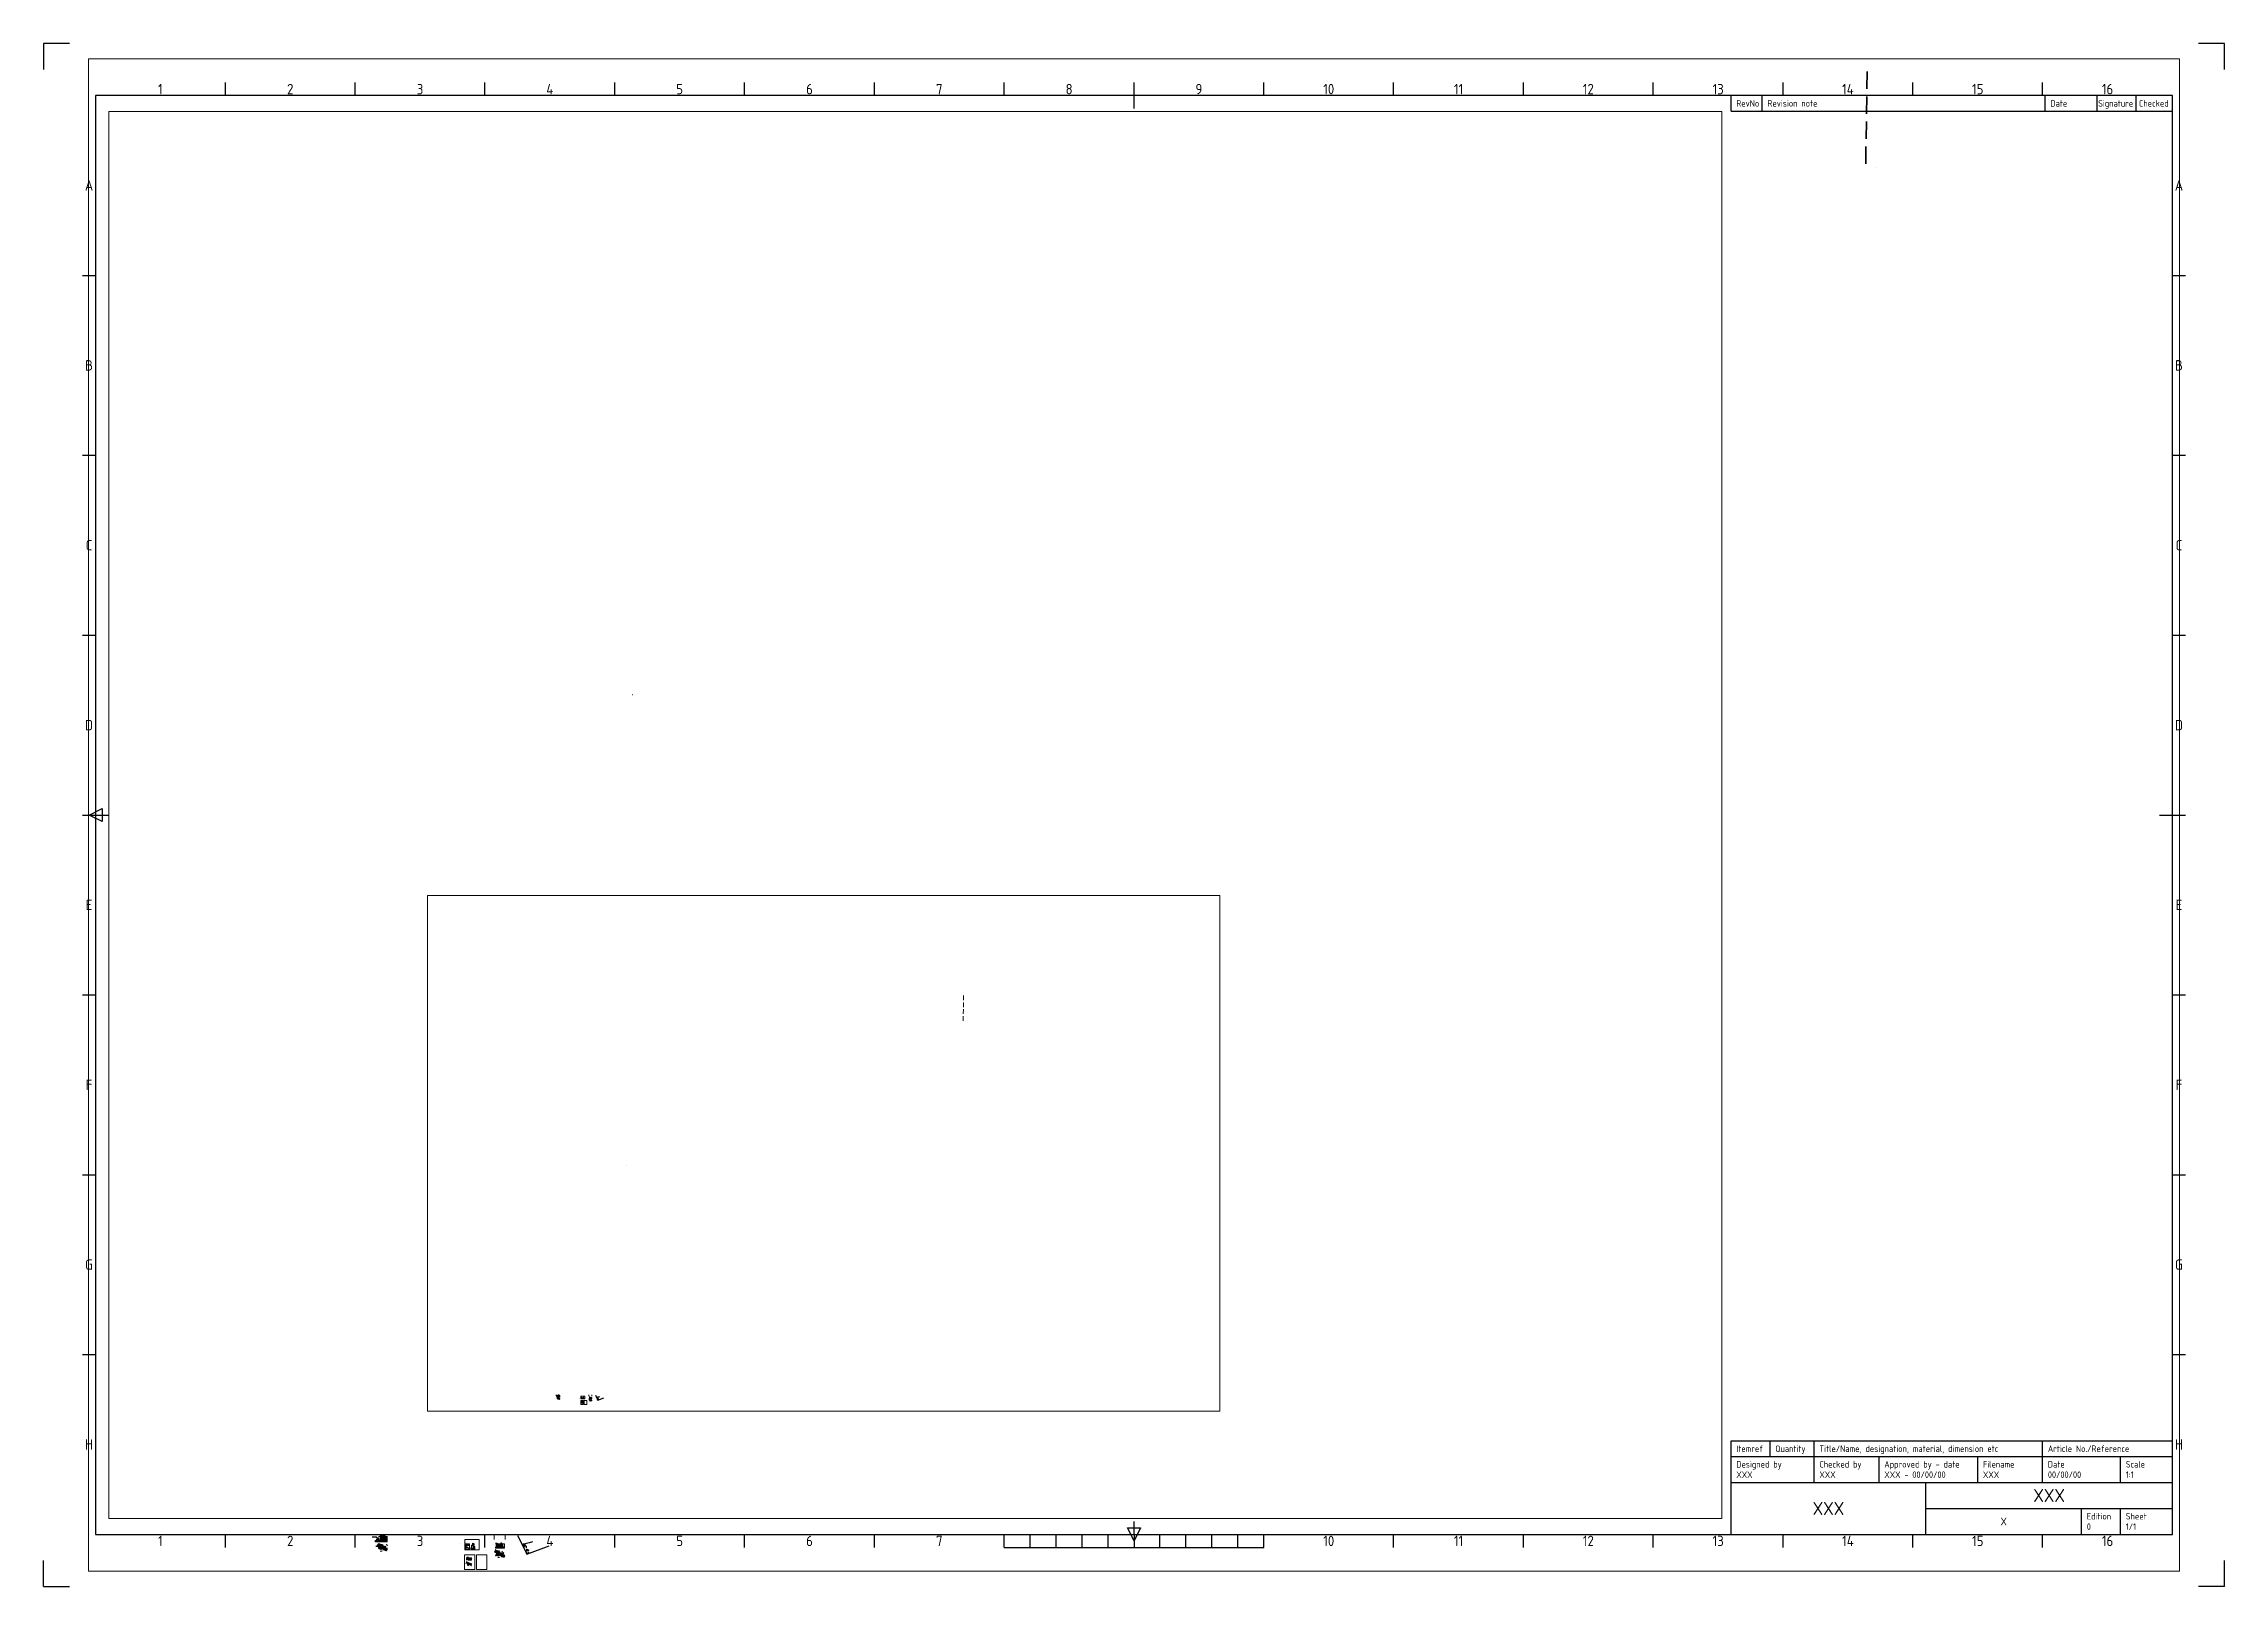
# Paper-space layout 'ISO A1 Layout' of a CAD drawing. Extents: x 0 to 840, y 0 to 594.
# The model-space entities are those that its viewports show. They can reach past a viewport. Long polylines and large blocks are cut down to what shows.
import ezdxf
from ezdxf import colors
from ezdxf.entities.mleader import LeaderData, LeaderLine
from ezdxf.enums import TextEntityAlignment as Align
from ezdxf.math import Vec2, Vec3

# ---------------------------------------------------------------- set-up
doc = ezdxf.new("R2010")
doc.units = 0
doc.header["$MEASUREMENT"] = 0
doc.header["$PDMODE"] = 35
doc.header["$PDSIZE"] = 300
for name, pattern in [('ACAD_ISO02W100', [15, 12, -3]), ('DASHDOT2', [0.7, 0.5, -0.1, 0, -0.1]), ('DASHED', [0.6, 0.5, -0.1]), ('DASHED2', [0.3, 0.25, -0.05]), ('PHANTOM2', [1.25, 0.625, -0.125, 0.125, -0.125, 0.125, -0.125])]:
    doc.linetypes.add(name, pattern=pattern)
doc.layers.get('0').update_dxf_attribs({"linetype": 'CONTINUOUS'})
doc.layers.get('Defpoints').update_dxf_attribs({"linetype": 'CONTINUOUS'})
for name, color, linetype in [('Boundary', 7, 'CONTINUOUS'), ('Title Block', 7, 'CONTINUOUS'), ('Viewport', 5, 'CONTINUOUS'), ('VIEWPORTS', 7, 'CONTINUOUS')]:
    doc.layers.add(name, color=color, linetype=linetype)
doc.styles.add('Annotative', font='txt.shx', dxfattribs={"height": 200})
doc.styles.add('ISO Proportional', font='isocp.shx')
doc.styles.add('MtXpl_arial_ttf_shx', font='arial.ttf.shx')
doc.styles.get("Standard").update_dxf_attribs({"font": 'arial.ttf', "height": 200})
doc.dimstyles.get("Standard").update_dxf_attribs({"dimtxt": 200, "dimasz": 0.18, "dimexe": 0.18, "dimexo": 0.0625, "dimgap": 0.09, "dimtad": 0, "dimtih": 1, "dimtoh": 1, "dimdec": 4, "dimzin": 0, "dimdsep": 46, "dimtxsty": 'MtXpl_arial_ttf_shx', "dimcen": 0.09, "dimadec": 0, "dimazin": 0, "dimtfac": 1, "dimtdec": 4, "dimtofl": 0, "dimtmove": 0, "dimatfit": 3, "dimfxl": 1, "dimtolj": 1, "dimtzin": 0, "dimarcsym": 0})

# ---------------------------------------------------------------- blocks, each defined once
blk = doc.blocks.new('ISO A1 title block')
at = {"layer": 'Title Block'}
for p, q in [((10, 594), (0, 594)), ((0, 594), (0, 584)), ((840, 594), (830, 594)), ((840, 584), (840, 594)), ((820, 574), (20, 574)), ((20, 574), (20, 20)), ((70, 574), (70, 579)), ((120, 574), (120, 579)), ((170, 574), (170, 579)), ((220, 574), (220, 579)), ((270, 574), (270, 579)), ((320, 574), (320, 579)), ((370, 574), (370, 579)), ((420, 569), (420, 579)), ((470, 574), (470, 579)), ((520, 574), (520, 579)), ((570, 574), (570, 579)), ((620, 574), (620, 579)), ((650, 568), (650, 574)), ((662, 568), (662, 574)), ((670, 574), (670, 579)), ((720, 574), (720, 579)), ((770, 574), (770, 579)), ((771, 568), (771, 574)), ((791, 568), (791, 574)), ((806, 568), (806, 574)), ((820, 20), (820, 574)), ((650, 568), (820, 568)), ((15, 504.75), (20, 504.75)), ((820, 504.75), (825, 504.75)), ((15, 435.5), (20, 435.5)), ((820, 435.5), (825, 435.5)), ((15, 366.25), (20, 366.25)), ((820, 366.25), (825, 366.25)), ((15, 297), (25, 297)), ((17.5, 297), (22.5, 299.5)), ((22.5, 294.5), (17.5, 297)), ((22.5, 299.5), (22.5, 294.5)), ((815, 297), (825, 297)), ((15, 227.75), (20, 227.75)), ((820, 227.75), (825, 227.75)), ((15, 158.5), (20, 158.5)), ((820, 158.5), (825, 158.5)), ((15, 89.25), (20, 89.25)), ((820, 89.25), (825, 89.25)), ((650, 56), (820, 56)), ((650, 50), (650, 56)), ((665, 50), (665, 56)), ((682, 50), (682, 56)), ((770, 50), (770, 56)), ((650, 50), (820, 50)), ((650, 20), (650, 50)), ((682, 40), (682, 50)), ((707, 40), (707, 50)), ((745, 40), (745, 50)), ((770, 40), (770, 50)), ((800, 40), (800, 50)), ((650, 40), (820, 40)), ((725, 20), (725, 40)), ((725, 30), (820, 30)), ((785, 20), (785, 30)), ((800, 20), (800, 30)), ((20, 20), (820, 20)), ((70, 15), (70, 20)), ((120, 15), (120, 20)), ((170, 15), (170, 20)), ((220, 15), (220, 20)), ((270, 15), (270, 20)), ((320, 15), (320, 20)), ((370, 15), (370, 20)), ((380, 15), (380, 20)), ((390, 15), (390, 20)), ((400, 15), (400, 20)), ((410, 15), (410, 20)), ((417.5, 22.5), (422.5, 22.5)), ((420, 17.5), (417.5, 22.5)), ((420, 20), (420, 25)), ((422.5, 22.5), (420, 17.5)), ((420, 20), (420, 15)), ((430, 15), (430, 20)), ((440, 15), (440, 20)), ((450, 15), (450, 20)), ((460, 15), (460, 20)), ((470, 15), (470, 20)), ((520, 15), (520, 20)), ((570, 15), (570, 20)), ((620, 15), (620, 20)), ((670, 15), (670, 20)), ((720, 15), (720, 20)), ((770, 15), (770, 20)), ((0, 0), (0, 10)), ((370, 15), (470, 15)), ((840, 0), (840, 10)), ((0, 0), (10, 0)), ((840, 0), (830, 0))]:
    blk.add_line(p, q, dxfattribs=at)
at = {"layer": 'Title Block', "style": 'ISO Proportional'}
for s, p in [('1', (45, 576.5)), ('2', (95, 576.5)), ('3', (145, 576.5)), ('4', (195, 576.5)), ('5', (245, 576.5)), ('6', (295, 576.5)), ('7', (345, 576.5)), ('8', (395, 576.5)), ('9', (445, 576.5)), ('10', (495, 576.5)), ('11', (545, 576.5)), ('12', (595, 576.5)), ('13', (645, 576.5)), ('14', (695, 576.5)), ('15', (745, 576.5)), ('16', (795, 576.5)), ('A', (17.5, 539.375)), ('A', (822.5, 539.375)), ('B', (17.5, 470.125)), ('B', (822.5, 470.125)), ('C', (17.5, 400.875)), ('C', (822.5, 400.875)), ('D', (17.5, 331.625)), ('D', (822.5, 331.625)), ('E', (17.5, 262.375)), ('E', (822.5, 262.375)), ('F', (17.5, 193.125)), ('F', (822.5, 193.125)), ('G', (17.5, 123.875)), ('G', (822.5, 123.875)), ('H', (17.5, 54.625)), ('H', (822.5, 54.625)), ('1', (45, 17.5)), ('2', (95, 17.5)), ('3', (145, 17.5)), ('4', (195, 17.5)), ('5', (245, 17.5)), ('6', (295, 17.5)), ('7', (345, 17.5)), ('10', (495, 17.5)), ('11', (545, 17.5)), ('12', (595, 17.5)), ('13', (645, 17.5)), ('14', (695, 17.5)), ('15', (745, 17.5)), ('16', (795, 17.5))]:
    blk.add_text(s, height=4, dxfattribs=at).set_placement(p, align=Align.MIDDLE)
for s, p in [('RevNo', (652, 571)), ('Revision note', (664, 571)), ('Date', (773, 571)), ('Signature', (791.361, 571)), ('Checked', (807.083, 571)), ('Itemref', (652, 53)), ('Quantity', (667, 53)), ('Title/Name, designation, material, dimension etc', (684, 53)), ('Article No./Reference', (772, 53)), ('Designed by', (652, 47)), ('Checked by', (684, 47)), ('Approved by - date', (709, 47)), ('Filename', (747, 47)), ('Date', (772, 47)), ('Scale', (802, 47)), ('Edition', (787, 27)), ('Sheet', (802, 27))]:
    blk.add_text(s, height=2.5, dxfattribs=at).set_placement(p, align=Align.MIDDLE_LEFT)
at = {"layer": 'Title Block', "style": 'ISO Proportional', "flags": 8}
for tag, p in [('DESIGNED_BY', (652, 43)), ('CHECKED_BY', (684, 43)), ('APPROVED_BY_DATE', (709, 43)), ('FILENAME', (747, 43)), ('DATE', (772, 43)), ('SCALE', (802, 43)), ('EDITION', (787, 23)), ('SHEET', (802, 23))]:
    blk.add_attdef(tag, text='', height=2.5, dxfattribs=at).set_placement(p, align=Align.MIDDLE_LEFT)
for tag, height, p in [('TITLE', 5, (772.5, 35)), ('OWNER', 5, (687.5, 30)), ('DRAWING_NUMBER', 3, (755, 25))]:
    blk.add_attdef(tag, text='', height=height, dxfattribs=at).set_placement(p, align=Align.MIDDLE)
blk = doc.blocks.new('thornicroft')
at = {"color": 7, "linetype": 'Continuous', "lineweight": 0, "ltscale": 1000}
blk.add_point((12544.7345, 13052.9327), dxfattribs=at)
at = {"color": 7, "linetype": 'ACAD_ISO02W100', "lineweight": 0, "style": 'Annotative'}
blk.add_attdef('___STEPHEN__TAYLOR', (12544.7345, 13052.9327), '', height=200, dxfattribs=at)
blk = doc.blocks.new('*D17')
at = {"color": 0, "lineweight": -2, "ltscale": 800, "transparency": 16777216}
for p, q in [((-43462.7, 31216.66), (-43988.57, 30060.23)), ((-43988.33, 30060.32), (-40318.86, 28391.66)), ((-35605.53, 26248.31), (-39644.8, 28085.14)), ((-35079.57, 27404.5), (-35605.44, 26248.07))]:
    blk.add_line(p, q, dxfattribs=at)
at = {"color": 0, "lineweight": 0, "ltscale": 800, "transparency": 16777216}
for points in [[(-43988.32, 30060.35), (-43988.35, 30060.29), (-43988.5, 30060.39)], [(-35605.52, 26248.34), (-35605.54, 26248.28), (-35605.36, 26248.24)]]:
    blk.add_solid(points, dxfattribs=at)
at = {"layer": 'Defpoints', "color": 0, "lineweight": 0, "ltscale": 800, "transparency": 16777216}
for p in [(-43462.67, 31216.71, -78820.32), (-35079.54, 27404.55, -78920.32), (-35605.36, 26248.24)]:
    blk.add_point(p, dxfattribs=at)
at = {"color": 0, "lineweight": 0, "ltscale": 800, "transparency": 16777216, "insert": (-39981.83, 28238.4), "char_height": 300, "attachment_point": 5, "style": 'MtXpl_arial_ttf_shx'}
blk.add_mtext('\\A1;9209', dxfattribs=at)
blk = doc.blocks.new('*D20')
at = {"color": 0, "lineweight": -2, "ltscale": 800, "transparency": 16777216}
for p, q in [((-35079.57, 27404.5), (-35656.8, 26345.72)), ((-35656.55, 26345.8), (-33540.69, 25192.26)), ((-30932.61, 25143.64), (-31509.84, 24084.87)), ((-31509.91, 24085.11), (-32978.45, 24885.73))]:
    blk.add_line(p, q, dxfattribs=at)
at = {"color": 0, "lineweight": 0, "ltscale": 800, "transparency": 16777216}
for points in [[(-35656.54, 26345.82), (-35656.57, 26345.77), (-35656.71, 26345.88)], [(-31509.9, 24085.14), (-31509.93, 24085.08), (-31509.75, 24085.02)]]:
    blk.add_solid(points, dxfattribs=at)
at = {"layer": 'Defpoints', "color": 0, "lineweight": 0, "ltscale": 800, "transparency": 16777216}
for p in [(-35079.54, 27404.55, -78920.32), (-30932.58, 25143.7, -78920.32), (-31509.75, 24085.02)]:
    blk.add_point(p, dxfattribs=at)
at = {"color": 0, "lineweight": 0, "ltscale": 800, "transparency": 16777216, "insert": (-33259.57, 25039), "char_height": 300, "attachment_point": 5, "style": 'MtXpl_arial_ttf_shx'}
blk.add_mtext('\\A1;4723', dxfattribs=at)
blk = doc.blocks.new('*D21')
at = {"color": 0, "lineweight": -2, "ltscale": 800, "transparency": 16777216}
for p, q in [((-30932.56, 25143.75), (-30203.38, 27018.64)), ((-30203.28, 27018.41), (-27611.69, 26010.49)), ((-25170.17, 25060.94), (-26823.55, 25703.97)), ((-25899.12, 23186.16), (-25169.94, 25061.05))]:
    blk.add_line(p, q, dxfattribs=at)
at = {"color": 0, "lineweight": 0, "ltscale": 800, "transparency": 16777216}
for points in [[(-30203.27, 27018.43), (-30203.29, 27018.38), (-30203.45, 27018.47)], [(-25170.16, 25060.97), (-25170.18, 25060.92), (-25170.01, 25060.88)]]:
    blk.add_solid(points, dxfattribs=at)
at = {"layer": 'Defpoints', "color": 0, "lineweight": 0, "ltscale": 800, "transparency": 16777216}
for p in [(-30932.58, 25143.7, -78920.32), (-25170.01, 25060.88), (-25899.14, 23186.1, -78920.32)]:
    blk.add_point(p, dxfattribs=at)
at = {"color": 0, "lineweight": 0, "ltscale": 800, "transparency": 16777216, "insert": (-27217.62, 25857.23), "char_height": 300, "attachment_point": 5, "style": 'MtXpl_arial_ttf_shx'}
blk.add_mtext('\\A1;5401', dxfattribs=at)
blk = doc.blocks.new('*D22')
at = {"color": 0, "lineweight": -2, "ltscale": 800, "transparency": 16777216}
for p, q in [((-25899.17, 23186.12), (-26719.62, 22603.78)), ((-26719.37, 22603.73), (-25875.81, 21415.26)), ((-24919.2, 20067.52), (-25658.24, 21108.74)), ((-24098.78, 20649.62), (-24919.24, 20067.27))]:
    blk.add_line(p, q, dxfattribs=at)
at = {"color": 0, "lineweight": 0, "ltscale": 800, "transparency": 16777216}
for points in [[(-26719.35, 22603.75), (-26719.4, 22603.72), (-26719.48, 22603.88)], [(-24919.17, 20067.54), (-24919.22, 20067.5), (-24919.09, 20067.37)]]:
    blk.add_solid(points, dxfattribs=at)
at = {"layer": 'Defpoints', "color": 0, "lineweight": 0, "ltscale": 800, "transparency": 16777216}
for p in [(-25899.12, 23186.16), (-24098.73, 20649.65, -78920.32), (-24919.09, 20067.37)]:
    blk.add_point(p, dxfattribs=at)
at = {"color": 0, "lineweight": 0, "ltscale": 800, "transparency": 16777216, "insert": (-25767.02, 21262), "char_height": 300, "attachment_point": 5, "style": 'MtXpl_arial_ttf_shx'}
blk.add_mtext('\\A1;3111', dxfattribs=at)
blk = doc.blocks.new('*D23')
at = {"color": 0, "lineweight": -2, "ltscale": 800, "transparency": 16777216}
for p, q in [((-24098.72, 20649.64), (-24600.95, 20059.23)), ((-24600.7, 20059.25), (-22760.45, 18493.86)), ((-20948.02, 16952.15), (-22400.1, 18187.34)), ((-20445.77, 17542.31), (-20948, 16951.9))]:
    blk.add_line(p, q, dxfattribs=at)
at = {"color": 0, "lineweight": 0, "ltscale": 800, "transparency": 16777216}
for points in [[(-24600.68, 20059.27), (-24600.72, 20059.23), (-24600.83, 20059.37)], [(-20948, 16952.17), (-20948.04, 16952.13), (-20947.88, 16952.03)]]:
    blk.add_solid(points, dxfattribs=at)
at = {"layer": 'Defpoints', "color": 0, "lineweight": 0, "ltscale": 800, "transparency": 16777216}
for p in [(-24098.68, 20649.69), (-20445.73, 17542.36, -1930.25), (-20947.88, 16952.03)]:
    blk.add_point(p, dxfattribs=at)
at = {"color": 0, "lineweight": 0, "ltscale": 800, "transparency": 16777216, "insert": (-22580.27, 18340.6), "char_height": 300, "attachment_point": 5, "style": 'MtXpl_arial_ttf_shx'}
blk.add_mtext('\\A1;4796', dxfattribs=at)
blk = doc.blocks.new('*D24')
at = {"color": 0, "lineweight": -2, "ltscale": 800, "transparency": 16777216}
for p, q in [((-20445.73, 17542.36), (-20920.34, 16961.71)), ((-20920.09, 16961.73), (-19189.79, 15547.43)), ((-17066.66, 13812.03), (-18814.78, 15240.9)), ((-16592.03, 14392.43), (-17066.64, 13811.78))]:
    blk.add_line(p, q, dxfattribs=at)
at = {"color": 0, "lineweight": 0, "ltscale": 800, "transparency": 16777216}
for points in [[(-20920.07, 16961.75), (-20920.11, 16961.71), (-20920.23, 16961.84)], [(-17066.64, 13812.06), (-17066.68, 13812.01), (-17066.52, 13811.92)]]:
    blk.add_solid(points, dxfattribs=at)
at = {"layer": 'Defpoints', "color": 0, "lineweight": 0, "ltscale": 800, "transparency": 16777216}
for p in [(-20445.69, 17542.4), (-16591.99, 14392.48, -78920.32), (-17066.52, 13811.92)]:
    blk.add_point(p, dxfattribs=at)
at = {"color": 0, "lineweight": 0, "ltscale": 800, "transparency": 16777216, "insert": (-19002.28, 15394.16), "char_height": 300, "attachment_point": 5, "style": 'MtXpl_arial_ttf_shx'}
blk.add_mtext('\\A1;4977', dxfattribs=at)
blk = doc.blocks.new('*D27')
at = {"color": 0, "lineweight": -2, "ltscale": 800, "transparency": 16777216}
for p, q in [((-1488, 12123.91), (-1438.77, 11448.91)), ((-7249.54, 11703.69), (-7200.31, 11028.68)), ((-1438.96, 11449.07), (-3859.64, 11272.52)), ((-7200.15, 11028.88), (-4779.47, 11205.43))]:
    blk.add_line(p, q, dxfattribs=at)
at = {"color": 0, "lineweight": 0, "ltscale": 800, "transparency": 16777216}
for points in [[(-1438.97, 11449.1), (-1438.96, 11449.04), (-1438.78, 11449.08)], [(-7200.15, 11028.91), (-7200.14, 11028.85), (-7200.32, 11028.86)]]:
    blk.add_solid(points, dxfattribs=at)
at = {"layer": 'Defpoints', "color": 0, "lineweight": 0, "ltscale": 800, "transparency": 16777216}
for p in [(-1488.01, 12123.97, -78920.32), (-7249.55, 11703.75, -78920.32), (-1438.78, 11449.08)]:
    blk.add_point(p, dxfattribs=at)
at = {"color": 0, "lineweight": 0, "ltscale": 800, "transparency": 16777216, "insert": (-4319.55, 11238.97), "char_height": 300, "attachment_point": 5, "style": 'MtXpl_arial_ttf_shx'}
blk.add_mtext('\\A1;5777', dxfattribs=at)
blk = doc.blocks.new('*D29')
at = {"color": 0, "lineweight": -2, "ltscale": 800, "transparency": 16777216}
for p, q in [((-53998.32, 36877.01), (-53730.87, 38093.29)), ((-53730.74, 38093.07), (-51365.89, 37573.07)), ((-48090.84, 36852.91), (-50455.68, 37372.92)), ((-48358.07, 35636.77), (-48090.62, 36853.05))]:
    blk.add_line(p, q, dxfattribs=at)
at = {"color": 0, "lineweight": 0, "ltscale": 800, "transparency": 16777216}
for points in [[(-53730.73, 38093.1), (-53730.74, 38093.04), (-53730.91, 38093.11)], [(-48090.83, 36852.94), (-48090.84, 36852.88), (-48090.66, 36852.88)]]:
    blk.add_solid(points, dxfattribs=at)
at = {"layer": 'Defpoints', "color": 0, "lineweight": 0, "ltscale": 800, "transparency": 16777216}
for p in [(-53730.91, 38093.11), (-53998.33, 36876.94, -78820.32), (-48358.08, 35636.71, -78820.32)]:
    blk.add_point(p, dxfattribs=at)
at = {"color": 0, "lineweight": 0, "ltscale": 800, "transparency": 16777216, "insert": (-50910.79, 37472.99), "char_height": 300, "attachment_point": 5, "style": 'MtXpl_arial_ttf_shx'}
blk.add_mtext('\\A1;5775', dxfattribs=at)

msp = doc.modelspace()

# ---------------------------------------------------------------- linework, layer by layer
at = {"linetype": 'ACAD_ISO02W100', "lineweight": 0, "ltscale": 1250}
for p, q in [((678977.36, 94764.44), (678977.36, 68353.81)), ((615907.77, 93444.62), (615907.77, 67831.81)), ((-70327.29, 62000), (-70327.29, 55462.74)), ((622367.33, 24379.33, 47110.44), (622367.33, 17987.49, 47110.44)), ((-40343.91, 989.32, -47110.44), (-30343.91, 989.32, -47110.44))]:
    msp.add_line(p, q, dxfattribs=at)
at = {"color": 7, "linetype": 'Continuous', "lineweight": 0}
for p, q in [((0.87, 85014.58), (-48372.13, 85014.58)), ((-39162.92, 85014.58), (-39163, 55462.47)), ((-34439.71, 85014.58), (-34439.71, 55462.39)), ((-29038.99, 85014.58), (-29038.99, 55462.3)), ((-25928.52, 85014.58), (-25928.52, 55462.24)), ((-21132.72, 85014.58), (-21147.4, 55462.16)), ((-16142.9, 85014.58), (-16142.9, 55462.07)), ((-11137.71, 85014.58), (-11137.71, 55461.99)), ((-5775.98, 85014.58), (-5775.98, 55461.9)), ((0.87, 85014.58), (-1.15, 55461.8)), ((-9419.37, 77770.49), (-7061.26, 78310.56)), ((-15937.92, 74810.1), (-13922.96, 75270.16)), ((-0.56, 62000), (-70327.29, 62000)), ((-0.77, 59226.91), (-70327.29, 59231.79)), ((490465.16, 46486.88), (490465.16, 35176.26)), ((490465.16, 46486.88), (490465.16, 35176.26)), ((496094.16, 44006.88), (496094.16, 35176.26)), ((495071.66, 43996.88), (495071.66, 35176.26)), ((497645.16, 43851.88), (497645.16, 35176.26)), ((626861.13, 42583.99, 47110.44), (626863.05, 17986.55, 47110.44)), ((626861.13, 42583.99, 47110.44), (675234.12, 42583.99, 47110.44)), ((632637.97, 42583.99, 47110.44), (632637.97, 17986.55, 47110.44)), ((637999.7, 42583.99, 47110.44), (637999.7, 17986.55, 47110.44)), ((643004.89, 42583.99, 47110.44), (643004.89, 17986.55, 47110.44)), ((647994.71, 42583.99, 47110.44), (648006.93, 17986.46, 47110.44)), ((652790.51, 42583.99, 47110.44), (652790.51, 17984.93, 47110.44)), ((655900.98, 42583.99, 47110.44), (655900.98, 17986.46, 47110.44)), ((661301.7, 42583.99, 47110.44), (661301.7, 17986.46, 47110.44)), ((666024.91, 42583.99, 47110.44), (666024.91, 17986.46, 47110.44)), ((675234.12, 42583.99, 47110.44), (675234.12, 17986.46, 47110.44)), ((499875.16, 42266.88), (499875.16, 35176.26)), ((496094.16, 41526.88), (496094.16, 35176.26)), ((495071.66, 41506.88), (495071.66, 35176.26)), ((497645.16, 41216.88), (497645.16, 35176.26)), ((457910.73, 39166.77), (457911.25, 32486.5)), ((457910.73, 39166.77), (467584.06, 39166.77)), ((459065.94, 39166.77), (459065.94, 32486.5)), ((460138.15, 39166.77), (460138.15, 32486.5)), ((461139.06, 39166.77), (461139.06, 32486.5)), ((462136.89, 39166.77), (462140.21, 32486.5)), ((463095.93, 39166.77), (463095.93, 32486.5)), ((463717.94, 39166.77), (463717.94, 32486.5)), ((464797.94, 39166.77), (464797.94, 32486.5)), ((465742.46, 39166.77), (465742.46, 32486.5)), ((467584.06, 39166.77), (467584.06, 32486.5)), ((499875.16, 35176.26), (499875.16, 38046.88)), ((458752.46, 37946.14), (458234.73, 37466.14)), ((459794.53, 37718.14), (459322.97, 37826.14)), ((500665.83, 37486.88), (487267.96, 37486.88)), ((461098.07, 37126.14), (460695.13, 37218.14)), ((466114.73, 36912.14), (467568.61, 36462.25)), ((636281.36, 35339.9, 47110.44), (633923.25, 35879.97, 47110.44)), ((484865, 35384.57), (484865, 12763.34)), ((484865, 35384.57), (484865, 12763.34)), ((490465.16, 35176.26), (499875.16, 35176.26)), ((457912.07, 35001.6), (467585.4, 35001.6)), ((457870.49, 33578.37), (467543.82, 33578.37)), ((642799.91, 32379.51, 47110.44), (640784.95, 32839.57, 47110.44)), ((496123, 30424.57), (496123, 12763.34)), ((494078, 30404.57), (494078, 12763.34)), ((499225, 30114.57), (499225, 12763.34)), ((503685, 26944.57), (503685, 12763.34)), ((496123, 25464.57), (496123, 12763.34)), ((494078, 25424.57), (494078, 12763.34)), ((499225, 24844.57), (499225, 12763.34)), ((622367.33, 24379.33, 47110.44), (674630.34, 24379.33, 47110.44)), ((622338.85, 21755.45, 47110.44), (675240.82, 21755.45, 47110.44)), ((503685, 12763.34), (503685, 18504.57)), ((505899.89, 17384.57), (477806.82, 17384.57)), ((484865, 12763.34), (503685, 12763.34)), ((465820.2, -37802.73), (465821.25, -51163.26)), ((465820.2, -37802.73), (485166.87, -37802.73)), ((468130.64, -37802.73), (468130.64, -51163.26)), ((470275.05, -37802.73), (470275.05, -51163.26)), ((472276.86, -37802.73), (472276.86, -51163.26)), ((474272.53, -37802.73), (474279.17, -51163.26)), ((476190.6, -37802.73), (476190.6, -51163.26)), ((477434.62, -37802.73), (477434.62, -51163.26)), ((479594.63, -37802.73), (479594.63, -51163.26)), ((481483.66, -37802.73), (481483.66, -51163.26)), ((485166.87, -37802.73), (485166.87, -51163.26)), ((467503.66, -40243.99), (466468.2, -41203.99)), ((469587.8, -40699.99), (468644.68, -40483.99)), ((472194.88, -41883.99), (471389, -41699.99)), ((482228.2, -42311.99), (485135.97, -43211.77)), ((465822.88, -46133.06), (485169.54, -46133.06)), ((465739.73, -48979.53), (485086.39, -48979.53))]:
    msp.add_line(p, q, dxfattribs=at)
at = {"lineweight": 0, "ltscale": 800}
for p, q in [((-48372.13, 85014.58), (-48372.13, 69039.35)), ((-48372.13, 69039.35), (-48372.36, 55462.63)), ((-61872.13, 64920), (-61872.13, 68157.22)), ((-60626.13, 65280), (-60626.29, 55462.84)), ((-61872.13, 64920), (-61872.29, 55462.86)), ((-54849.13, 64770), (-54849.13, 55348.35))]:
    msp.add_line(p, q, dxfattribs=at)
at = {"color": 7, "linetype": 'DASHED2', "lineweight": 0, "ltscale": 2000}
for p, q in [((-11157.59, 76740.35), (-9419.37, 77770.49)), ((-13922.96, 75270.16), (-11157.59, 76740.35)), ((460142.13, 37512.14), (459794.53, 37718.14)), ((460695.13, 37218.14), (460142.13, 37512.14)), ((638019.58, 34309.77, 47110.44), (636281.36, 35339.9, 47110.44)), ((640784.95, 32839.57, 47110.44), (638019.58, 34309.77, 47110.44)), ((470283, -41111.99), (469587.8, -40699.99)), ((471389, -41699.99), (470283, -41111.99))]:
    msp.add_line(p, q, dxfattribs=at)
at = {"color": 7, "linetype": 'Continuous', "lineweight": 0, "ltscale": 1000}
for p, q in [((-1.06, 55461.8), (-70327.29, 55463.01)), ((-33832.8, 29791.44, -9441.23), (-42414.28, 34148.44, -10181.33)), ((457911.25, 32486.5), (467584.06, 32486.5)), ((-29658, 27647.75, -9331.22), (-33832.8, 29791.44, -9441.23)), ((-24801.62, 26396.41, -9421.23), (-29658, 27647.75, -9331.22)), ((-21247.29, 26028.15, -9691.27), (-24801.62, 26396.41, -9421.23)), ((459630.14, 23758.32, -1888), (457914.07, 24629.61, -2036)), ((460464.99, 23329.64, -1866), (459630.14, 23758.32, -1888)), ((461436.14, 23079.4, -1884), (460464.99, 23329.64, -1866)), ((462146.91, 23005.76, -1938), (461436.14, 23079.4, -1884)), ((622358.03, 17979.45, 47110.44), (675234.12, 17987.49, 47110.44)), ((642787.99, -7460.25, 37669.2), (634206.51, -3103.26, 36929.11)), ((646962.79, -9603.94, 37779.22), (642787.99, -7460.25, 37669.2)), ((651819.17, -10855.29, 37689.21), (646962.79, -9603.94, 37779.22)), ((655373.51, -11223.54, 37419.17), (651819.17, -10855.29, 37689.21)), ((465821.25, -51163.26), (485166.87, -51163.26)), ((469259.03, -68619.62, -3776), (465826.88, -66877.05, -4072)), ((470928.73, -69476.98, -3732), (469259.03, -68619.62, -3776)), ((472871.03, -69977.45, -3768), (470928.73, -69476.98, -3732)), ((474292.58, -70124.74, -3876), (472871.03, -69977.45, -3768))]:
    msp.add_line(p, q, dxfattribs=at)
at = {"color": 7, "linetype": 'ACAD_ISO02W100', "lineweight": 0, "ltscale": 1250}
msp.add_line((636276.89, -36262.38), (646276.89, -36262.38), dxfattribs=at)
at = {"color": 30, "true_color": 0xf26722}
for points in [[(1412595.91, 4931638.53), (1412621.72, 4931586.61), (1412649.66, 4931531.29), (1412777.49, 4931577.69)], [(749840.13, 91702.22), (775652.64, 39781.92), (803590.64, -15545.08), (931415.64, 30856.92)]]:
    msp.add_lwpolyline(points, dxfattribs=at)
at = {"color": 7, "linetype": 'DASHED2', "lineweight": 0, "ltscale": 2000}
for points in [[(-7061.26, 78310.56), (-3488.59, 77480.45), (-1619.35, 76510.32), (-669.22, 75060.13), (0.87, 74747.09)], [(-15937.92, 74810.1), (-21132.72, 74120.01), (-25583.29, 73149.88), (-27408.17, 72809.84), (-34439.64, 73189.89), (-39442.78, 73289.9)], [(459322.97, 37826.14), (458608.53, 37660.14), (458234.73, 37466.14), (458044.73, 37176.14), (457910.73, 37113.54)], [(461098.07, 37126.14), (462136.89, 36988.14), (463026.89, 36794.14), (463391.82, 36726.14), (464797.93, 36802.14), (465798.42, 36822.14)], [(458186.89, 37103.48), (458826.73, 37088.14), (459510.13, 36990.14)], [(459510.13, 36990.14), (460142.1, 36972.14), (461131.84, 36752.14)], [(462226.81, 36494.14), (461190.44, 36758.14), (461131.93, 36751.32)], [(462226.81, 36494.14), (463862.63, 36208.14), (464713.53, 36194.45), (467605.86, 35968.14)], [(468644.68, -40483.99), (467215.8, -40815.99), (466468.2, -41203.99), (466088.2, -41783.99), (465820.2, -41909.19)], [(472194.88, -41883.99), (474272.53, -42159.99), (476052.53, -42547.99), (476782.38, -42683.99), (479594.6, -42531.99), (481595.59, -42491.99)], [(466372.53, -41929.29), (467652.2, -41959.99), (469019, -42155.99)], [(469019, -42155.99), (470282.95, -42191.99), (472262.42, -42631.99)], [(474452.36, -43147.99), (472379.63, -42619.99), (472262.61, -42633.62)], [(474452.36, -43147.99), (477724, -43719.99), (479425.81, -43747.37), (485210.48, -44199.99)]]:
    msp.add_lwpolyline(points, dxfattribs=at)
at = {"color": 7, "linetype": 'DASHDOT2', "lineweight": 0, "ltscale": 2000}
for points in [[(-1380.13, 74696.82), (-4579.73, 74620.08), (-7997.18, 74130.01)], [(-7997.18, 74130.01), (-11157.47, 74040), (-16106.79, 72939.86)], [(-21582.35, 71649.69), (-16399.86, 72969.86), (-16107.26, 72935.78)], [(-21582.35, 71649.69), (-29762.53, 70219.5), (-34017.61, 70151.04), (-48481.17, 69019.34)], [(458752.46, 37946.14), (459322.97, 37826.14), (459794.53, 37718.14), (466114.73, 36912.14)], [(467503.66, -40243.99), (468644.68, -40483.99), (469587.8, -40699.99), (482228.2, -42311.99)]]:
    msp.add_lwpolyline(points, dxfattribs=at)
at = {"color": 7, "linetype": 'Continuous', "lineweight": 0}
for points in [[(0.87, 73969.99), (-5024.92, 74020), (-5775.98, 74040), (-11137.71, 73929.99), (-16142.9, 72629.82), (-21132.72, 71369.65), (-25928.52, 70329.52), (-29038.99, 69809.45), (-34439.71, 69869.46), (-39162.92, 69679.43), (-48372.13, 69039.35)], [(490465.16, 46486.88), (495071.66, 43996.88), (496094.16, 44006.88), (497645.16, 43851.88), (499875.16, 42266.88)], [(457910.73, 36958.14), (458915.75, 36968.14), (459065.94, 36972.14), (460138.15, 36950.14), (461139.06, 36690.14), (462136.89, 36438.14), (463095.93, 36230.14), (463717.94, 36126.14), (464797.94, 36138.14), (465742.46, 36100.14), (467584.06, 35972.14)], [(484865, 35384.57), (494078, 30404.57), (496123, 30424.57), (499225, 30114.57), (503685, 26944.57)], [(465820.2, -42219.99), (467830.25, -42199.99), (468130.64, -42191.99), (470275.05, -42235.99), (472276.86, -42755.99), (474272.53, -43259.99), (476190.6, -43675.99), (477434.62, -43883.99), (479594.63, -43859.99), (481483.66, -43935.99), (485166.87, -44191.99)]]:
    msp.add_lwpolyline(points, dxfattribs=at)
at = {"color": 6, "linetype": 'DASHDOT2', "lineweight": 0, "ltscale": 800}
msp.add_lwpolyline([(-48481.17, 69019.34), (-54849.13, 64770), (-60626.13, 65280), (-61872.13, 64920)], dxfattribs=at)
at = {"color": 7, "linetype": 'Continuous', "lineweight": 0, "ltscale": 1000}
for points in [[(445598.3, 68328.28), (529598.3, 68328.28), (529598.3, 8928.28), (445598.3, 8928.28)], [(449877.15, 42418.55), (473216.71, 42418.55), (473275.48, 11254.07), (449877.15, 11254.07)], [(513086.42, -21010.74), (572486.42, -21010.74), (572534.07, -105010.73), (513086.42, -105044.45)], [(443979.99, -21060.47), (503379.99, -21060.47), (503427.64, -105060.45), (443979.99, -105094.18)]]:
    msp.add_lwpolyline(points, close=True, dxfattribs=at)
at = {"lineweight": 0, "ltscale": 800}
msp.add_lwpolyline([(-65153.69, 62000), (-65153.69, 55462.92)], dxfattribs=at)
at = {"color": 3}
for points in [[(789659.64, 26509.92), (786569.64, 35379.92), (782659.64, 39629.92), (782059.64, 40719.92), (781006.56, 42865.37)], [(778239.64, 35599.92), (779569.64, 37469.92), (782659.64, 39629.92), (787129.64, 40759.92), (791849.64, 38569.92), (791759.64, 37469.92), (799069.64, 26649.92), (800439.64, 23109.92), (799509.64, 20809.92)], [(778016.07, 32721.14), (779759.64, 33549.92), (782679.64, 34969.92), (791849.64, 38569.92), (793642.87, 39127.25)], [(782039.64, 30669.92), (786979.64, 27359.92), (788889.64, 23349.92)], [(800389.64, 14599.92), (807509.64, 9489.92), (815139.64, 6079.92)], [(799019.64, 11699.92), (815419.64, 4139.92)], [(801679.64, 8249.92), (807579.64, 5189.92), (811979.64, 3539.92)], [(816209.64, -7000.08), (808039.64, -12450.08), (805269.64, -12170.08), (802709.64, -9800.08), (799109.64, -930.08), (797159.64, 5389.92)], [(810979.64, -12030.08), (809179.64, -13260.08), (807669.64, -13940.08), (805429.64, -14050.08), (802079.64, -12640.08), (800919.64, -10010.08), (799959.64, -7000.08), (798759.64, -3110.08), (798759.64, -3110.08), (797439.64, 1239.92)]]:
    msp.add_lwpolyline(points, dxfattribs=at)
at = {"color": 3, "linetype": 'PHANTOM2', "lineweight": 0, "ltscale": 2000, "elevation": -78820.32}
msp.add_lwpolyline([(-53841.66, 28554.12), (-52888.32, 30232.83), (-51310.11, 33070.44), (-45861.15, 41277.62), (-44711.49, 42762.4)], dxfattribs=at)
at = {"linetype": 'DASHDOT2', "lineweight": 0, "ltscale": 1000}
for points, elevation in [([(-55309.05, 31040.91), (-55291.54, 33335.57), (-53998.33, 36876.94), (-50983.92, 40365.66), (-45861.15, 41277.62), (-45304.2, 40324.78), (-33111.36, 35651.11), (-29959.23, 33536.26), (-29402.47, 31118.63)], -78820.32), ([(-25120.94, 26535.29), (-16357.63, 26430.92), (-8151.18, 28011.79)], -78820.32), ([(-24580.66, 23373.8), (-6809.46, 26582.87)], -78820.32), ([(-20423.23, 22072.32), (-13834.85, 22948.04), (-9283.86, 24118.95)], -78820.32), ([(622779.14, -8697.57), (623732.47, -7018.87), (625310.68, -4181.25), (630759.65, 4025.92), (631909.3, 5510.71)], -31709.88), ([(621311.75, -6210.79), (621329.25, -3916.12), (622622.46, -374.75), (625636.87, 3113.96), (630759.65, 4025.92), (631316.6, 3073.08), (643509.44, -1600.59), (646661.57, -3715.44), (647218.33, -6133.06)], -31709.88), ([(635880.03, -7110.57), (628262.71, -1614.98), (622622.46, -374.75), (621505.92, 174.28), (619413.02, 1328.28)], -31709.88), ([(651499.86, -10716.41), (660263.17, -10820.77), (668469.62, -9239.91)], -31709.88), ([(652040.14, -13877.89), (669811.33, -10668.82)], -31709.88), ([(656197.57, -15179.37), (662785.95, -14303.66), (667336.93, -13132.75)], -31709.88)]:
    msp.add_lwpolyline(points, dxfattribs=dict(at, elevation=elevation))
at = {"color": 7, "linetype": 'Continuous', "lineweight": 0}
for points, elevation in [([(-46568.69, 20690.02), (-44448.11, 29415.68), (-43462.67, 31216.71), (-42414.28, 34148.44), (-41144.83, 38333.78)], -78920.32), ([(-39008.03, 18891.13), (-37664.75, 22395.61), (-36354.11, 23447.65), (-36332.07, 25514.18), (-35252.35, 26831.81), (-35079.54, 27404.55), (-33832.8, 29791.44), (-32322.27, 32411.88)], -78920.32), ([(626861.13, 31539.4), (631886.91, 31589.41), (632637.97, 31609.41), (637999.7, 31499.4), (643004.89, 30199.23), (647994.71, 28939.06), (652790.51, 27898.93), (655900.98, 27378.86), (661301.7, 27438.87), (666024.91, 27248.84), (675234.12, 26608.76)], 47110.44), ([(-34721.11, 17790.47), (-32685.53, 21596.56), (-31751.73, 23593.4), (-31045.59, 24625.04), (-30932.58, 25143.7), (-29658, 27647.75), (-28381.06, 30898.23)], -78920.32), ([(-27916.11, 14680.29), (-25340.6, 18656.87), (-25213.73, 19661.39), (-24098.73, 20649.65), (-21247.29, 26028.15), (-20725.01, 29763.58)], -78920.32), ([(-49369.04, 29180.48), (-44448.11, 29415.68), (-39527.19, 27159.06)], -78820.32), ([(-8137.97, 7235.79), (-13185.44, 9928.32), (-17562.74, 13041.27), (-21931.06, 16490.14), (-25213.73, 19661.39), (-27396.66, 21331.75), (-31751.73, 23593.4), (-44448.11, 29415.68)], -78920.32), ([(-28084.88, 14537.71), (-27418.63, 20107.66), (-27396.66, 21331.75), (-26368.5, 22234.79), (-25899.14, 23186.1), (-24801.62, 26396.41), (-23604.88, 28907.01)], -78920.32), ([(457083.3, 21938.28), (457507.36, 23683.18), (457704.42, 24043.34), (457914.07, 24629.61), (458167.93, 25466.57)], -15782), ([(458595.23, 21578.54), (458863.85, 22279.35), (459125.94, 22489.73), (459130.35, 22902.98), (459346.27, 23166.47), (459380.83, 23281.01), (459630.14, 23758.32), (459932.21, 24282.34)], -15782), ([(466098.25, 20225.29), (464946.1, 20141.26), (463872.15, 20072.28), (463077.85, 20678.93), (462307.2, 21308.83), (461576.7, 21930.2), (461576.7, 21930.2), (461216.67, 22437.43), (460210.11, 22828.89), (459380.83, 23281.01), (457704.42, 24043.34)], -15782), ([(459452.5, 21358.44), (459859.57, 22119.56), (460046.3, 22518.88), (460187.51, 22725.18), (460210.11, 22828.89), (460464.99, 23329.64), (460720.35, 23979.65)], -15782), ([(460813.32, 20736.49), (461328.36, 21531.7), (461353.73, 21732.58), (461576.7, 21930.2), (462146.91, 23005.76), (462251.35, 23752.75)], -15782), ([(464768.43, 19247.78), (463759.07, 19786.22), (462883.73, 20408.73), (462010.18, 21098.41), (461353.73, 21732.58), (460917.2, 22066.61), (460046.3, 22518.88), (457507.36, 23683.18)], -15782), ([(460779.58, 20707.97), (460912.81, 21821.82), (460917.2, 22066.61), (461122.81, 22247.19), (461216.67, 22437.43), (461436.14, 23079.4), (461675.46, 23581.46)], -15782), ([(-18028.01, 12153.86), (-21959.64, 15676.53), (-25334.87, 18648.67), (-27418.63, 20107.66), (-32685.53, 21596.56), (-36466.18, 23369.14)], -78920.32), ([(462790.69, 20231.27), (462004.46, 20935.71), (461329.5, 21530.06), (460912.81, 21821.82), (459859.57, 22119.56), (459103.53, 22474.03)], -15782), ([(462183.05, 19676.41), (462790.69, 20231.27), (462883.73, 20408.73), (463080.64, 20678.44), (463228.89, 20940.94), (463490.17, 21380.25), (463630.5, 22037.62)], -15782), ([(465006.45, 18754.65), (463689.63, 19522.74), (462183.05, 19676.41), (461487.44, 20324.66), (460813.32, 20736.49), (459452.5, 21358.44), (458595.23, 21578.54), (457021.93, 21908.07)], -15782), ([(464844.73, 18361.22), (465021.46, 18791.18), (464768.43, 19247.78), (464946.1, 20141.26), (465029.72, 20973.77), (464960.33, 21581.96)], -15782), ([(466287.09, 19561.57), (466167.59, 19958.88), (466098.25, 20225.29), (465894.35, 20868.69), (465686.18, 21528.64)], -15782), ([(463561.23, 19095.91), (463689.63, 19522.74), (463759.07, 19786.22), (463872.15, 20072.28), (463980.36, 20817.29), (463872.75, 21391.76)], -15782), ([(-21066.59, 9379.2), (-18028.01, 12153.86), (-17562.74, 13041.27), (-16578.06, 14390.02), (-15836.72, 15702.7), (-14530.15, 17899.51), (-13828.39, 21186.78)], -78920.32), ([(-6947.76, 4769.79), (-8118.87, 5185.8), (-13532.67, 8610.78), (-21066.59, 9379.2), (-24545.09, 12620.89), (-27916.11, 14680.29), (-34721.11, 17790.47), (-39008.03, 18891.13), (-46875.57, 20538.96)], -78920.32), ([(-7756.43, 2802.39), (-6872.66, 4952.5), (-8137.97, 7235.79), (-7249.55, 11703.75), (-6831.39, 15866.87), (-7178.34, 18908.21)], -78920.32), ([(-543.72, 8804.95), (-1141.26, 10791.77), (-1488.01, 12123.97), (-2507.67, 15341.39), (-3548.64, 18641.56)], -78920.32), ([(-14174.77, 6476.33), (-13532.67, 8610.78), (-13185.44, 9928.32), (-12619.97, 11358.83), (-12078.88, 15084.35), (-12617, 17957.1)], -78920.32), ([(-2235.68, 11600.49), (-3343.98, 8759.21), (-5774, 7400.42), (-8137.97, 7235.79), (-13185.44, 9928.32), (-17562.74, 13041.27), (-21931.06, 16490.14)], -78820.32), ([(-1176.02, 10788.99), (-1945.55, 8749.2), (-2792.82, 7326.3), (-4565, 5951.86), (-8118.11, 5186.35), (-10576.43, 6676.03), (-13088.76, 8591.72), (-16302.28, 11090.8), (-16302.28, 11090.8), (-16302.28, 11090.8)], -78820.32), ([(630052.11, -16561.68), (632172.68, -7836.01), (633158.12, -6034.98), (634206.51, -3103.26), (635475.96, 1082.08)], -31809.88), ([(637612.77, -18360.57), (638956.05, -14856.08), (640266.69, -13804.05), (640288.72, -11737.51), (641368.45, -10419.88), (641541.26, -9847.14), (642787.99, -7460.25), (644298.53, -4839.82)], -31809.88), ([(675132.79, -25127.72), (669371.25, -25547.94), (664000.82, -25892.87), (660028.81, -22859.22), (656175.06, -19709.34), (652522.06, -16602.04), (652522.06, -16602.04), (650721.66, -14065.59), (645688.21, -12108), (641541.26, -9847.14), (633158.12, -6034.98)], -31809.88), ([(641899.69, -19461.22), (643935.27, -15655.14), (644869.07, -13658.29), (645575.21, -12626.66), (645688.21, -12108), (646962.79, -9603.94), (648239.74, -6353.46)], -31809.88), ([(648704.69, -22571.4), (651280.19, -18594.83), (651407.06, -17590.3), (652522.06, -16602.04), (655373.51, -11223.54), (655895.78, -7488.11)], -31809.88), ([(627251.76, -8071.22), (632172.68, -7836.01), (637093.61, -10092.64)], -31709.88), ([(668482.82, -30015.91), (663435.36, -27323.37), (659058.06, -24210.43), (654689.73, -20761.56), (651407.06, -17590.3), (649224.14, -15919.94), (644869.07, -13658.29), (632172.68, -7836.01)], -31809.88), ([(648535.92, -22713.99), (649202.17, -17144.04), (649224.14, -15919.94), (650252.29, -15016.9), (650721.66, -14065.59), (651819.17, -10855.29), (653015.91, -8344.68)], -31809.88), ([(658592.78, -25097.83), (654661.16, -21575.16), (651285.93, -18603.02), (649202.17, -17144.04), (643935.27, -15655.14), (640154.62, -13882.56)], -31809.88), ([(655554.2, -27872.49), (658592.78, -25097.83), (659058.06, -24210.43), (660042.74, -22861.67), (660784.07, -21549), (662090.65, -19352.19), (662792.41, -16064.91)], -31809.88), ([(669673.04, -32481.9), (668501.92, -32065.89), (663088.12, -28640.91), (655554.2, -27872.49), (652075.7, -24630.8), (648704.69, -22571.4), (641899.69, -19461.22), (637612.77, -18360.57), (629745.23, -16712.74)], -31809.88), ([(668864.37, -34449.31), (669748.13, -32299.2), (668482.82, -30015.91), (669371.25, -25547.94), (669789.41, -21384.83), (669442.45, -18343.48)], -31809.88), ([(676077.08, -28446.75), (675479.53, -26459.92), (675132.79, -25127.72), (674113.13, -21910.3), (673072.16, -18610.14)], -31809.88), ([(662446.03, -30775.37), (663088.12, -28640.91), (663435.36, -27323.37), (664000.82, -25892.87), (664541.92, -22167.35), (664003.8, -19294.6)], -31809.88), ([(674385.11, -25651.21), (673276.82, -28492.48), (670846.8, -29851.27), (668482.82, -30015.91), (663435.36, -27323.37), (659058.06, -24210.43), (654689.73, -20761.56)], -31709.88), ([(675444.77, -26462.71), (674675.25, -28502.5), (673827.97, -29925.39), (672055.8, -31299.83), (668502.69, -32065.35), (666044.37, -30575.67), (663532.03, -28659.97), (660318.51, -26160.9), (660318.51, -26160.9), (660318.51, -26160.9)], -31709.88), ([(464165.34, -72259.71), (465013.46, -68769.9), (465407.58, -68049.58), (465826.88, -66877.05), (466334.6, -65203.13)], -31564), ([(467189.21, -72979.17), (467726.45, -71577.56), (468250.64, -71156.8), (468259.45, -70330.3), (468691.28, -69803.31), (468760.4, -69574.25), (469259.03, -68619.62), (469863.16, -67571.58)], -31564), ([(482195.25, -75685.68), (479890.94, -75853.75), (477743.05, -75991.7), (476154.45, -74778.4), (474613.15, -73518.61), (473152.15, -72275.85), (473152.15, -72275.85), (472432.08, -71261.41), (470418.96, -70478.47), (468760.4, -69574.25), (465407.58, -68049.58)], -31564), ([(468903.75, -73419.38), (469717.88, -71897.14), (470091.35, -71098.51), (470373.77, -70685.91), (470418.96, -70478.47), (470928.73, -69476.98), (471439.44, -68176.96)], -31564), ([(471625.39, -74663.29), (472655.46, -73072.87), (472706.2, -72671.11), (473152.15, -72275.85), (474292.58, -70124.74), (474501.46, -68630.76)], -31564), ([(479535.61, -77640.7), (477516.89, -76563.83), (475766.2, -75318.81), (474019.1, -73939.44), (472706.2, -72671.11), (471833.15, -72003.05), (470091.35, -71098.51), (465013.46, -68769.9)], -31564), ([(471557.9, -74720.31), (471824.36, -72492.63), (471833.15, -72003.05), (472244.36, -71641.88), (472432.08, -71261.41), (472871.03, -69977.45), (473349.66, -68973.34)], -31564), ([(475580.12, -75673.73), (474007.67, -74264.84), (472657.76, -73076.14), (471824.36, -72492.63), (469717.88, -71897.14), (468205.81, -71188.2)], -31564), ([(474364.84, -76783.44), (475580.12, -75673.73), (475766.2, -75318.81), (476160.02, -74779.38), (476456.52, -74254.38), (476979.08, -73375.77), (477259.75, -72061.03)], -31564), ([(480011.64, -78626.97), (477378.02, -77090.77), (474364.84, -76783.44), (472973.63, -75486.94), (471625.39, -74663.29), (468903.75, -73419.38), (467189.21, -72979.17), (464042.6, -72320.13)], -31564), ([(479688.21, -79413.83), (480041.67, -78553.9), (479535.61, -77640.7), (479890.94, -75853.75), (480058.18, -74188.72), (479919.42, -72972.34)], -31564), ([(482572.92, -77013.12), (482333.93, -76218.49), (482195.25, -75685.68), (481787.44, -74398.88), (481371.11, -73078.99)], -31564), ([(477121.21, -77944.44), (477378.02, -77090.77), (477516.89, -76563.83), (477743.05, -75991.7), (477959.46, -74501.69), (477744.24, -73352.74)], -31564)]:
    msp.add_lwpolyline(points, dxfattribs=dict(at, elevation=elevation))
at = {"color": 6, "linetype": 'PHANTOM2', "lineweight": 0, "ltscale": 2000, "elevation": -78820.32}
msp.add_lwpolyline([(-43462.67, 31216.71), (-48358.08, 35636.71), (-53998.33, 36876.94), (-55114.88, 37425.98), (-55114.88, 37425.98)], dxfattribs=at)
at = {"color": 7, "linetype": 'DASHED2', "lineweight": 0, "ltscale": 2000, "elevation": 47110.44}
for points in [[(633923.25, 35879.97), (630350.58, 35049.86), (628481.34, 34079.74), (627531.21, 32629.55), (626861.13, 32316.51)], [(642799.91, 32379.51), (647994.71, 31689.42), (652445.29, 30719.3), (654270.16, 30379.25), (661301.63, 30759.3), (666304.77, 30859.31)]]:
    msp.add_lwpolyline(points, dxfattribs=at)
at = {"color": 7, "linetype": 'DASHDOT2', "lineweight": 0, "ltscale": 2000, "elevation": 47110.44}
for points in [[(628242.13, 32266.23), (631441.72, 32189.49), (634859.17, 31699.42)], [(634859.17, 31699.42), (638019.46, 31609.41), (642968.78, 30509.27)], [(648444.35, 29219.1), (643261.85, 30539.27), (642969.25, 30505.19)], [(648444.35, 29219.1), (656624.52, 27788.91), (660879.6, 27720.46), (675343.16, 26588.76)]]:
    msp.add_lwpolyline(points, dxfattribs=at)
at = {"color": 1, "linetype": 'Continuous', "lineweight": 0, "elevation": -78920.32}
msp.add_lwpolyline([(-1488.01, 12123.97), (-7249.55, 11703.75), (-12619.97, 11358.83), (-16591.99, 14392.48), (-20445.73, 17542.36), (-24098.73, 20649.65), (-24098.73, 20649.65), (-25899.14, 23186.1), (-30932.58, 25143.7), (-35079.54, 27404.55), (-43462.67, 31216.71)], dxfattribs=at)
at = {"linetype": 'ACAD_ISO02W100', "lineweight": 0, "ltscale": 1250, "elevation": -47110.44}
for points in [[(-40343.91, 1017.5), (-40343.91, 855.87)], [(-39343.91, 1017.5), (-39343.91, 855.87)], [(-38343.91, 1017.5), (-38343.91, 855.87)], [(-37343.91, 1017.5), (-37343.91, 855.87)], [(-36343.91, 1017.5), (-36343.91, 855.87)], [(-35343.91, 1017.5), (-35343.91, 855.87)], [(-34343.91, 1017.5), (-34343.91, 855.87)], [(-33343.91, 1017.5), (-33343.91, 855.87)], [(-32343.91, 1017.5), (-32343.91, 855.87)], [(-31343.91, 1017.5), (-31343.91, 855.87)], [(-30343.91, 1017.5), (-30343.91, 855.87)]]:
    msp.add_lwpolyline(points, dxfattribs=at)
at = {"color": 7, "linetype": 'ACAD_ISO02W100', "lineweight": 0, "ltscale": 1250}
for points in [[(636276.89, -36234.2), (636276.89, -36395.82)], [(637276.89, -36234.2), (637276.89, -36395.82)], [(638276.89, -36234.2), (638276.89, -36395.82)], [(639276.89, -36234.2), (639276.89, -36395.82)], [(640276.89, -36234.2), (640276.89, -36395.82)], [(641276.89, -36234.2), (641276.89, -36395.82)], [(642276.89, -36234.2), (642276.89, -36395.82)], [(643276.89, -36234.2), (643276.89, -36395.82)], [(644276.89, -36234.2), (644276.89, -36395.82)], [(645276.89, -36234.2), (645276.89, -36395.82)], [(646276.89, -36234.2), (646276.89, -36395.82)]]:
    msp.add_lwpolyline(points, dxfattribs=at)
at = {"color": 7, "lineweight": 0, "ltscale": 1250}
msp.add_lwpolyline([(636276.89, -36270.64), (636276.89, -36395.82), (646276.89, -36395.82), (646276.89, -36270.64)], dxfattribs=at)
at = {"color": 30, "true_color": 0xf26722}
for points in [[(1412682.75, 4931600.96, 49.87), (1412663.64, 4931596.34, 53.91), (1412646.86, 4931591.75, 58.46), (1412630.89, 4931588.55, 64.61), (1412630.41, 4931588.4, 64.58), (1412628.13, 4931587.55, 64.92), (1412622.54, 4931585.67, 65.73)], [(836679.64, 54129.92, 49870), (817569.64, 49509.92, 53910), (800789.64, 44919.92, 58460), (784819.64, 41719.92, 64610), (784339.64, 41569.92, 64580), (782059.64, 40719.92, 64920), (776469.64, 38839.92, 65730)]]:
    msp.add_polyline3d(points, dxfattribs=at)
at = {"color": 1}
for points in [[(1412643.91, 4931559.13, 69.81), (1412634.14, 4931575.93, 0)], [(1412643.91, 4931559.13, 69.81), (1412648.01, 4931541.8, 73.93)], [(1412643.51, 4931548.07, 74.4), (1412644.83, 4931543.72, 75.27), (1412646.03, 4931539.83, 76.74), (1412646.99, 4931536.82, 77.77), (1412648.15, 4931534.19, 78.31), (1412651.5, 4931532.78, 77.48), (1412653.74, 4931532.89, 76.51), (1412655.25, 4931533.57, 75.86), (1412657.05, 4931534.8, 74.68)], [(1412657.56, 4931536.07, 73.97), (1412648.01, 4931541.8, 73.93)]]:
    msp.add_polyline3d(points, dxfattribs=at)
at = {"color": 7, "linetype": 'Continuous', "lineweight": 0, "ltscale": 1000}
for points in [[(-52854.57, 30293.33, -10830.32), (-51272.76, 33128.93, -10530.32), (-48317.47, 35691.45, -10350.32), (-45395.85, 35279.39, -10390.32), (-42414.28, 34148.44, -10181.33)], [(623766.23, -6958.37, 36280.12), (625348.04, -4122.76, 36580.12), (628303.32, -1560.24, 36760.12), (631224.95, -1972.31, 36720.12), (634206.51, -3103.26, 36929.11)]]:
    msp.add_polyline3d(points, dxfattribs=at)
at = {"color": 7, "linetype": 'Continuous', "lineweight": 0}
for points in [[(462790.69, 20231.27, -820), (463135.12, 20018.31, -728), (463777.95, 19518.66, -434), (464280.51, 19135.65, -228), (464772.25, 18837.84, -120), (465482.84, 18991.12, -286), (465837.2, 19266.1, -480), (466006.58, 19550.72, -610), (466160.38, 19958.72, -846)], [(-18028.01, 12153.86, -4100.54), (-16305.63, 11088.94, -3640.48), (-13091.05, 8590.36, -2170.28), (-10577.9, 6675.05, -1140.15), (-8118.87, 5185.8, -600.08), (-4565.5, 5952.33, -1430.19), (-2793.44, 7327.4, -2400.31), (-1946.42, 8750.7, -3050.4), (-1177.31, 10790.95, -4230.55)], [(658592.78, -25097.83, 43009.9), (660315.17, -26162.76, 43469.96), (663529.75, -28661.34, 44940.15), (666042.9, -30576.64, 45970.29), (668501.92, -32065.89, 46510.36), (672055.3, -31299.37, 45680.25), (673827.36, -29924.3, 44710.12), (674674.38, -28501, 44060.04), (675443.48, -26460.75, 42879.88)], [(475580.12, -75673.73, -1640), (476268.98, -76099.64, -1456), (477554.64, -77098.94, -868), (478559.77, -77864.96, -456), (479543.25, -78460.59, -240), (480964.42, -78154.02, -572), (481673.15, -77604.06, -960), (482011.91, -77034.81, -1220), (482319.51, -76218.82, -1692)]]:
    msp.add_polyline3d(points, dxfattribs=at)
at = {"linetype": 'ACAD_ISO02W100', "lineweight": 0, "ltscale": 1250}
for p in [(0, 73970), (0, 73970), (-55114.88, 37425.98, -78920.32), (-53998.33, 36876.94, -78820.32), (-48358.08, 35636.71, -78920.32), (-43462.67, 31216.71, -9871.29)]:
    msp.add_point(p, dxfattribs=at)
at = {"linetype": 'ACAD_ISO02W100', "lineweight": 0, "ltscale": 800}
for p in [(-48372.13, 69027.88), (-48372.13, 69027.88), (-60626.13, 65280), (-61872.13, 64920), (-54849.13, 64770)]:
    msp.add_point(p, dxfattribs=at)
at = {"lineweight": 0, "ltscale": 800}
msp.add_point((-48372.13, 69020), dxfattribs=at)
at = {"linetype": 'Continuous', "lineweight": 0}
for p in [(490465.16, 46486.88), (490465.16, 46486.88), (496094.16, 44006.88), (495071.66, 43996.88), (497645.16, 43851.88), (499875.16, 42266.88), (-41144.83, 38333.78, -13351.75), (484865, 35384.57), (484865, 35384.57), (-42414.28, 34148.44, -10181.33), (-32322.27, 32411.88, -11571.51), (-43462.67, 31216.71, -9871.29), (-28381.06, 30898.23, -11601.52), (496123, 30424.57), (494078, 30404.57), (499225, 30114.57), (-33832.8, 29791.44, -9441.23), (-20725.01, 29763.58, -12111.58), (-44448.11, 29415.68, -9891.29), (-23604.88, 28907.01, -11481.5), (-17391.77, 28385.87, -11581.51), (-29658, 27647.75, -9331.22), (-35079.54, 27404.55, -9231.21), (-35252.35, 26831.81, -9271.21), (503685, 26944.57), (-24801.62, 26396.41, -9421.23), (-17764.29, 26110.52, -10111.32), (-21247.29, 26028.15, -9691.27), (-36332.07, 25514.18, -9291.22), (458167.93, 25466.57, -2670), (-30932.58, 25143.7, -9041.18), (-31045.59, 24625.04, -8911.17), (457914.07, 24629.61, -2036), (459932.21, 24282.34, -2314), (457704.42, 24043.34, -1974), (460720.35, 23979.65, -2320), (459630.14, 23758.32, -1888), (462251.35, 23752.75, -2422), (457507.36, 23683.18, -1978), (-31751.73, 23593.4, -8951.17), (461675.46, 23581.46, -2296), (462917.92, 23477.24, -2316), (-36466.18, 23369.14, -6200.81), (460464.99, 23329.64, -1866), (459380.83, 23281.01, -1846), (-25899.14, 23186.1, -9101.19), (459346.27, 23166.47, -1854), (461436.14, 23079.4, -1884), (462843.42, 23022.23, -2022), (462146.91, 23005.76, -1938), (459130.35, 22902.98, -1858), (460210.11, 22828.89, -1808), (460187.51, 22725.18, -1782), (460046.3, 22518.88, -1790), (459103.53, 22474.03, -1240), (461216.67, 22437.43, -1820), (-37664.75, 22395.61, -5620.74), (-17944.07, 22321.87, -9771.28), (458863.85, 22279.35, -1124), (462807.47, 22264.6, -1954), (461122.81, 22247.19, -1778), (-26368.5, 22234.79, -8891.16), (459859.57, 22119.56, -1144), (460917.2, 22066.61, -1738), (463630.5, 22037.62, -1758), (461576.7, 21930.2, -1716), (461576.37, 21920.21, -1702), (462731.49, 21923.3, -1644), (457055.04, 21891.79, -982), (460912.81, 21821.82, -1220), (461353.73, 21732.58, -1650), (462501.49, 21620.65, -1514), (-32685.53, 21596.56, -5720.75), (464960.33, 21581.96, -1072), (458595.23, 21578.54, -684), (461328.36, 21531.7, -1152), (461329.5, 21530.06, -1154), (465686.18, 21528.64, -1380), (463872.75, 21391.76, -1344), (463490.17, 21380.25, -1376), (459452.5, 21358.44, -632), (-27396.66, 21331.75, -8691.14), (462307.2, 21308.83, -1508), (-13828.39, 21186.78, -8791.15), (462010.18, 21098.41, -1452), (465029.72, 20973.77, -1022), (462004.46, 20935.71, -958), (463228.89, 20940.94, -1188), (465894.35, 20868.69, -1078), (465894.35, 20868.69, -1078), (463961.95, 20814.54, -1036), (460813.32, 20736.49, -544), (460779.58, 20707.97, -532), (463077.85, 20678.93, -1278), (463080.64, 20678.44, -1256), (-24098.73, 20649.65, -8581.12), (-18324.03, 20615.14, -8221.08), (-24100.37, 20599.67, -8511.11), (-46710.01, 20457.57, -4910.64), (462883.73, 20408.73, -1194), (461487.44, 20324.66, -486), (462790.69, 20231.27, -820), (466098.25, 20225.29, -988), (464946.1, 20141.26, -974), (-27418.63, 20107.66, -6100.8), (463876.35, 20068.54, -996), (466167.59, 19958.88, -834), (463759.07, 19786.22, -974), (462183.05, 19676.41, -306), (-25213.73, 19661.39, -8251.08), (466287.09, 19561.57, -626), (466006.58, 19550.72, -610), (463689.63, 19522.74, -438), (465837.2, 19266.1, -480), (464768.43, 19247.78, -904), (464280.51, 19135.65, -228), (-19474.19, 19101.68, -7570.99), (463561.23, 19095.91, -198), (465482.84, 18991.12, -286), (-7178.34, 18908.21, -5360.7), (-39008.03, 18891.13, -3420.45), (464772.25, 18837.84, -120), (465016.88, 18767.41, -118), (-25340.6, 18656.87, -5760.75), (-25334.87, 18648.67, -5770.75), (-3548.64, 18641.56, -6900.9), (464844.73, 18361.22, 86), (-12617, 17957.1, -6720.88), (-14530.15, 17899.51, -6880.9), (-34721.11, 17790.47, -3160.41), (-20445.73, 17542.36, -7540.99), (-21931.06, 16490.14, -7260.95), (-6831.39, 15866.87, -5110.67), (-15836.72, 15702.7, -5940.78), (-21959.64, 15676.53, -4790.63), (-2507.67, 15341.39, -5390.7), (-2507.67, 15341.39, -5390.7), (-12170.92, 15070.62, -5180.68), (-27916.11, 14680.29, -2720.36), (-28084.88, 14537.71, -2660.35), (-16591.99, 14392.48, -6390.84), (-16578.06, 14390.02, -6280.82), (-17562.74, 13041.27, -5970.78), (-24545.09, 12620.89, -2430.32), (-18028.01, 12153.86, -4100.54), (-1488.01, 12123.97, -4940.65), (-7249.55, 11703.75, -4870.64), (-12598.97, 11340.12, -4980.65), (-1141.26, 10791.77, -4170.55), (-13185.44, 9928.32, -4870.64), (-21066.59, 9379.2, -1530.2), (-543.72, 8804.95, -3130.41), (-1946.42, 8750.7, -3050.4), (-13532.67, 8610.78, -2190.29), (-2793.44, 7327.4, -2400.31), (-8137.97, 7235.79, -4520.59), (-10577.9, 6675.05, -1140.15), (-14174.77, 6476.33, -990.13), (-4565.5, 5952.33, -1430.19), (-8118.87, 5185.8, -600.08), (-6895.56, 4833.64, -590.08), (-7756.43, 2802.39, 430.06), (635475.96, 1082.08, 33758.69), (634206.51, -3103.26, 36929.11), (644298.53, -4839.82, 35538.92), (633158.12, -6034.98, 37239.15), (648239.74, -6353.46, 35508.92), (642787.99, -7460.25, 37669.2), (655895.78, -7488.11, 34998.85), (632172.68, -7836.01, 37219.14), (653015.91, -8344.68, 35628.94), (659229.02, -8865.83, 35528.92), (646962.79, -9603.94, 37779.22), (641541.26, -9847.14, 37879.23), (641368.45, -10419.88, 37839.23), (651819.17, -10855.29, 37689.21), (658856.51, -11141.18, 36999.12), (655373.51, -11223.54, 37419.17), (640288.72, -11737.51, 37819.22), (645688.21, -12108, 38069.26), (645575.21, -12626.66, 38199.27), (644869.07, -13658.29, 38159.27), (640154.62, -13882.56, 40909.63), (650721.66, -14065.59, 38009.25), (638956.05, -14856.08, 41489.7), (658676.73, -14929.82, 37339.16), (650252.29, -15016.9, 38219.27), (643935.27, -15655.14, 41389.69), (649224.14, -15919.94, 38419.3), (662792.41, -16064.91, 38319.29), (652522.06, -16602.04, 38529.32), (658296.77, -16636.55, 38889.36), (652520.43, -16652.02, 38599.32), (629910.78, -16794.13, 42199.8), (649202.17, -17144.04, 41009.64), (651407.06, -17590.3, 38859.36), (657146.6, -18150.02, 39539.45), (669442.45, -18343.48, 41749.74), (637612.77, -18360.57, 43689.99), (651280.19, -18594.83, 41349.68), (651285.93, -18603.02, 41339.68), (673072.16, -18610.14, 40209.54), (664003.8, -19294.6, 40389.56), (662090.65, -19352.19, 40229.54), (641899.69, -19461.22, 43950.02), (656175.06, -19709.34, 39569.45), (654689.73, -20761.56, 39849.49), (669789.41, -21384.83, 41999.77), (660784.07, -21549, 41169.66), (654661.16, -21575.16, 42319.81), (674113.13, -21910.3, 41719.73), (674113.13, -21910.3, 41719.73), (664449.88, -22181.07, 41929.76), (648704.69, -22571.4, 44390.08), (648535.92, -22713.99, 44450.09), (660028.81, -22859.22, 40719.6), (660042.74, -22861.67, 40829.62), (659058.06, -24210.43, 41139.66), (652075.7, -24630.8, 44680.12), (658592.78, -25097.83, 43009.9), (675132.79, -25127.72, 42169.79), (669371.25, -25547.94, 42239.8), (664021.83, -25911.58, 42129.79), (675479.53, -26459.92, 42939.89), (663435.36, -27323.37, 42239.8), (655554.2, -27872.49, 45580.24), (676077.08, -28446.75, 43980.03), (674674.38, -28501, 44060.04), (663088.12, -28640.91, 44920.15), (673827.36, -29924.3, 44710.12), (668482.82, -30015.91, 42589.85), (666042.9, -30576.64, 45970.29), (662446.03, -30775.37, 46120.31), (672055.3, -31299.37, 45680.25), (668501.92, -32065.89, 46510.36), (669725.24, -32418.06, 46520.36), (668864.37, -34449.31, 47540.49), (466334.6, -65203.13, -5340), (465826.88, -66877.05, -4072), (469863.16, -67571.58, -4628), (465407.58, -68049.58, -3948), (471439.44, -68176.96, -4640), (469259.03, -68619.62, -3776), (474501.46, -68630.76, -4844), (465013.46, -68769.9, -3956), (473349.66, -68973.34, -4592), (475834.58, -69181.77, -4632), (470928.73, -69476.98, -3732), (468760.4, -69574.25, -3692), (468691.28, -69803.31, -3708), (472871.03, -69977.45, -3768), (475685.59, -70091.79, -4044), (474292.58, -70124.74, -3876), (468259.45, -70330.3, -3716), (470418.96, -70478.47, -3616), (470373.77, -70685.91, -3564), (470091.35, -71098.51, -3580), (468205.81, -71188.2, -2480), (472432.08, -71261.41, -3640), (467726.45, -71577.56, -2248), (475613.69, -71607.05, -3908), (472244.36, -71641.88, -3556), (469717.88, -71897.14, -2288), (471833.15, -72003.05, -3476), (477259.75, -72061.03, -3516), (473152.15, -72275.85, -3432), (473151.49, -72295.84, -3404), (475461.73, -72289.66, -3288), (464108.82, -72352.68, -1964), (471824.36, -72492.63, -2440), (472706.2, -72671.11, -3300), (475001.72, -72894.96, -3028), (479919.42, -72972.34, -2144), (467189.21, -72979.17, -1368), (472655.46, -73072.87, -2304), (472657.76, -73076.14, -2308), (481371.11, -73078.99, -2760), (477744.24, -73352.74, -2688), (476979.08, -73375.77, -2752), (468903.75, -73419.38, -1264), (474613.15, -73518.61, -3016), (474019.1, -73939.44, -2904), (480058.18, -74188.72, -2044), (476456.52, -74254.38, -2376), (474007.67, -74264.84, -1916), (481787.44, -74398.88, -2156), (481787.44, -74398.88, -2156), (477922.65, -74507.17, -2072), (471625.39, -74663.29, -1088), (471557.9, -74720.31, -1064), (476154.45, -74778.4, -2556), (476160.02, -74779.38, -2512), (475766.2, -75318.81, -2388), (472973.63, -75486.94, -972), (475580.12, -75673.73, -1640), (482195.25, -75685.68, -1976), (479890.94, -75853.75, -1948), (477751.45, -75999.18, -1992), (482333.93, -76218.49, -1668), (477516.89, -76563.83, -1948), (474364.84, -76783.44, -612), (482572.92, -77013.12, -1252), (482011.91, -77034.81, -1220), (477378.02, -77090.77, -876), (481673.15, -77604.06, -960), (479535.61, -77640.7, -1808), (478559.77, -77864.96, -456), (477121.21, -77944.44, -396), (480964.42, -78154.02, -572), (479543.25, -78460.59, -240), (480032.52, -78601.43, -236), (479688.21, -79413.83, 172)]:
    msp.add_point(p, dxfattribs=at)
at = {"linetype": 'ACAD_ISO02W100', "lineweight": 0}
for p in [(636276.89, -36234.2), (637276.89, -36234.2), (638276.89, -36234.2), (639276.89, -36234.2), (640276.89, -36234.2), (641276.89, -36234.2), (642276.89, -36234.2), (643276.89, -36234.2), (644276.89, -36234.2), (645276.89, -36234.2), (646276.89, -36234.2)]:
    msp.add_point(p, dxfattribs=at)
at = {"layer": 'Boundary', "color": 7, "linetype": 'DASHED', "lineweight": 0, "ltscale": 3000}
for points, elevation in [([(-49219.15, 44263.81), (-53319.22, 39970.95), (-55114.88, 37425.98), (-58530.39, 32839.3)], -20460.32), ([(-59840.99, 32973.87), (-5214.54, 3672.6), (-289.1, 10674.66)], -78920.32), ([(616779.81, -4277.82), (671406.26, -33579.1), (676331.7, -26577.03)], -31809.88)]:
    msp.add_lwpolyline(points, dxfattribs=dict(at, elevation=elevation))
at = {"layer": 'Boundary', "color": 7, "linetype": 'DASHED', "lineweight": 0, "ltscale": 1000}
for points, elevation in [([(452434.53, 25480.72), (454429.18, 24394.72), (465353.04, 18535.24), (468276.76, 22703.1)], -15782), ([(454867.81, -65174.82), (458857.11, -67346.81), (480704.84, -79065.79), (486552.27, -70730.07)], -31564)]:
    msp.add_lwpolyline(points, dxfattribs=dict(at, elevation=elevation))
at = {"layer": 'Boundary', "color": 7, "linetype": 'DASHED', "lineweight": 0}
msp.add_polyline3d([(627401.64, 7012.12, 26650.12), (623301.58, 2719.26, 32800.12), (622993.13, 2322.07, 32770.12), (621606.51, 322.52, 33110.12), (618090.4, -4412.4, 33920.12)], dxfattribs=at)
at = {"layer": 'Boundary', "color": 7, "linetype": 'Continuous', "lineweight": 0}
for p in [(-59840.99, 32973.87, -78920.32), (454426.72, 24397.89, -15782), (454429.18, 24394.72, -15782), (465352.55, 18532.45, -15782), (-5216.99, 3658.67, -78920.32), (616779.81, -4277.82, -31809.88), (671403.8, -33593.02, -31809.88), (458852.2, -67340.49, -31564), (458857.11, -67346.81, -31564), (480703.85, -79071.36, -31564)]:
    msp.add_point(p, dxfattribs=at)
at = {"layer": 'VIEWPORTS', "color": 7, "linetype": 'ACAD_ISO02W100', "lineweight": 0}
for p, q in [((-7711.41, 81429.44), (-7711.41, 72124.01)), ((-7169.11, 39295.09), (-5282.27, 38263.77)), ((-5282.27, 38263.77), (-7169.11, 39295.09)), ((634573.4, 38998.85, 47110.44), (634573.4, 29693.43, 47110.44)), ((459452.98, 37576.68), (459452.98, 36588.99)), ((450911.75, 23791.5), (451137.75, 23667.96)), ((451137.75, 23667.96), (450911.75, 23791.5)), ((-5214.54, 3672.6, -78920.32), (-6142.92, 4170.58, -78920.32)), ((-5214.54, 3672.6, -78920.32), (-5786.97, 3982.03, -78920.32)), ((659528.74, -510.01, 47110.44), (660658.92, -1127.74, 47110.44)), ((660658.92, -1127.74, 47110.44), (659528.74, -510.01, 47110.44)), ((443979.99, -21060.47), (503379.99, -21060.47)), ((671406.26, -33579.1, -31809.88), (670477.88, -33081.12, -31809.88)), ((671406.26, -33579.1, -31809.88), (670833.82, -33269.66, -31809.88)), ((468904.71, -40982.9), (468904.71, -42958.28)), ((451822.24, -68553.27), (452274.25, -68800.33)), ((452274.25, -68800.33), (451822.24, -68553.27))]:
    msp.add_line(p, q, dxfattribs=at)
at = {"layer": 'VIEWPORTS', "color": 7, "lineweight": 0}
for p, q in [((-7169.11, 39295.09), (-4246.81, 36703.98)), ((-4246.81, 36703.98), (-4464.94, 37817.04)), ((450911.75, 23791.5), (451261.78, 23481.13)), ((451261.78, 23481.13), (451235.65, 23614.45)), ((659528.74, -510.01, 47110.44), (661279.14, -2062.02, 47110.44)), ((661279.14, -2062.02, 47110.44), (661148.48, -1395.33, 47110.44)), ((451822.24, -68553.27), (452522.3, -69174)), ((452522.3, -69174), (452470.05, -68907.35))]:
    msp.add_line(p, q, dxfattribs=at)
for points in [[(-7169.11, 39295.09), (3053.14, 33707.8)], [(450911.75, 23791.5), (452136.16, 23122.25)], [(451822.24, -68553.27), (454271.08, -69891.76)]]:
    msp.add_lwpolyline(points, dxfattribs=at)
at = {"layer": 'VIEWPORTS', "color": 7, "linetype": 'ACAD_ISO02W100', "lineweight": 0}
for points, elevation in [([(-24545.09, 12620.89), (-21959.64, 15676.53), (-21931.06, 16490.14), (-20445.73, 17542.36), (-19474.19, 19101.68), (-18324.03, 20615.14), (-17944.07, 22321.87), (-17764.29, 26110.52), (-17391.77, 28385.87)], -2430.32), ([(-15836.72, 15702.7), (-19474.19, 19101.68), (-21247.29, 26028.15)], -4890.64), ([(461487.44, 20324.66), (462004.46, 20935.71), (462010.18, 21098.41), (462307.2, 21308.83), (462501.49, 21620.65), (462731.49, 21923.3), (462807.47, 22264.6), (462843.42, 23022.23), (462917.92, 23477.24)], -486), ([(463228.89, 20940.94), (462501.49, 21620.65), (462146.91, 23005.76)], -978), ([(465894.35, 20868.69), (465027.9, 20955.72), (463980.36, 20817.29), (463228.89, 20940.94)], -1078), ([(-2507.67, 15341.39), (-6840.45, 15776.6), (-12078.88, 15084.35), (-15836.72, 15702.7)], -5390.7), ([(652075.7, -24630.8), (654661.16, -21575.16), (654689.73, -20761.56), (656175.06, -19709.34), (657146.6, -18150.02), (658296.77, -16636.55), (658676.73, -14929.82), (658856.51, -11141.18), (659229.02, -8865.83)], 44680.12), ([(660784.07, -21549), (657146.6, -18150.02), (655373.51, -11223.54)], 42219.8), ([(674113.13, -21910.3), (669780.34, -21475.1), (664541.92, -22167.35), (660784.07, -21549)], 41719.73), ([(472973.63, -75486.94), (474007.67, -74264.84), (474019.1, -73939.44), (474613.15, -73518.61), (475001.72, -72894.96), (475461.73, -72289.66), (475613.69, -71607.05), (475685.59, -70091.79), (475834.58, -69181.77)], -972), ([(476456.52, -74254.38), (475001.72, -72894.96), (474292.58, -70124.74)], -1956), ([(481787.44, -74398.88), (480054.55, -74224.82), (477959.46, -74501.69), (476456.52, -74254.38)], -2156)]:
    msp.add_lwpolyline(points, dxfattribs=dict(at, elevation=elevation))
at = {"layer": 'VIEWPORTS', "color": 7, "lineweight": 0, "elevation": 47110.44}
msp.add_lwpolyline([(659528.74, -510.01), (665651.64, -3856.67)], dxfattribs=at)

# ---------------------------------------------------------------- block references
at = {"layer": 'VIEWPORTS', "color": 7, "linetype": 'ACAD_ISO02W100', "lineweight": 0}
ref = msp.add_blockref('thornicroft', (289.17, -6506.23), dxfattribs=dict(at, xscale=-646.3241850300653, yscale=646.3241850300653, zscale=646.3241850300653, rotation=269.068093171572))
ref.add_attrib('___STEPHEN__TAYLOR', '----', (8567468.33, 7963175.52), dxfattribs={"layer": '0', "color": 7, "linetype": 'ACAD_ISO02W100', "lineweight": 0, "height": 129264.837, "rotation": 89.06809, "style": 'Annotative'})

# ---------------------------------------------------------------- texts
at = {"linetype": 'ACAD_ISO02W100', "lineweight": 0}
for s, p in [('RL 66.81', (-70327.29, 62000)), ('Chainage', (-69838.48, 60216.96)), ('Section', (-69235.44, 57265.86)), ('RL 66.81', (622367.33, 24379.33, 47110.44)), ('Chainage', (622762.45, 22741.72, 47110.44)), ('Section', (622842.56, 19790.61, 47110.44))]:
    msp.add_text(s, height=500, dxfattribs=at).set_placement(p)
for s, height, p in [('P2-A             16.14', 500, (-16438.66, 55535.57)), ('P3-B             39.16', 500, (-39459.02, 55535.57)), ('P3-A             34.43', 500, (-34735.8, 55535.57)), ('P2-B             21.13', 500, (-21445.41, 55535.57)), ('P3                29.04', 500, (-29335.09, 55535.57)), ('P2                11.18', 500, (-11433.46, 55535.57)), ('P4                48.37', 500, (-48668.22, 55535.57)), ('P2-C            25.92', 500, (-26217.8, 55535.57)), ('                    60.46', 500, (-60685.84, 55462.83)), ('                    61.99', 500, (-61960.01, 55462.87)), ('P1               00.00', 500, (-297.51, 55535.57)), ('                    54.97', 500, (-54944.14, 55348.35)), ('P1-A             5.78', 500, (-6071.73, 55535.57)), ('OL2', 500, (-62011.82, 55458.06)), ('OL2', 500, (-60680.5, 55462.84)), ('OL2', 500, (-54968.63, 55436.09)), ('OL2', 500, (-53998.33, 36876.94, -78820.32)), ('OL1', 500, (-47201, 36128.97, -157740.64)), ('P2-A             16.14', 200, (461139.06, 32486.5)), ('P2-B             21.13', 200, (462140.21, 32486.5)), ('P3-A             34.43', 200, (464797.94, 32486.5)), ('P3-B             39.16', 200, (465742.46, 32486.5)), ('P3                29.04', 200, (463717.94, 32486.5)), ('P2                11.18', 200, (460138.15, 32486.5)), ('P4                48.37', 200, (467584.06, 32486.5)), ('P2-C            25.92', 200, (463095.93, 32486.5)), ('P1               00.00', 200, (457911.25, 32486.5)), ('P1-A             5.78', 200, (459065.94, 32486.5)), ('P2-A             16.14', 500, (643004.89, 18060.32, 47110.44)), ('P2-B             21.13', 500, (648011.31, 18060.32, 47110.44)), ('P3-A             34.43', 500, (661301.7, 18060.32, 47110.44)), ('P3-B             39.16', 500, (666024.91, 18060.32, 47110.44)), ('P3                29.04', 500, (655900.98, 18060.32, 47110.44)), ('P2                11.18', 500, (637999.7, 18060.32, 47110.44)), ('P4                48.37', 500, (675234.12, 18060.32, 47110.44)), ('P2-C            25.92', 500, (652790.51, 18060.32, 47110.44)), ('P1               00.00', 500, (626863.74, 18060.32, 47110.44)), ('P1-A             5.78', 500, (632637.97, 18060.32, 47110.44)), ('P2-A             16.14', 400, (472276.86, -51163.26)), ('P2-B             21.13', 400, (474279.17, -51163.26)), ('P3-A             34.43', 400, (479594.63, -51163.26)), ('P3-B             39.16', 400, (481483.66, -51163.26)), ('P3                29.04', 400, (477434.62, -51163.26)), ('P2                11.18', 400, (470275.05, -51163.26)), ('P4                48.37', 400, (485166.87, -51163.26)), ('P2-C            25.92', 400, (476190.6, -51163.26)), ('P1               00.00', 400, (465821.25, -51163.26)), ('P1-A             5.78', 400, (468130.64, -51163.26))]:
    msp.add_text(s, height=height, rotation=90, dxfattribs=at).set_placement(p)
at = {"linetype": 'Continuous', "lineweight": 0}
for s, height, p in [('P4', 1000.131, (-43462.67, 44607.84, -78920.32)), ('P3A', 1000.131, (-30932.58, 42388.06, -9041.18)), ('P4', 1000.131, (-53863.93, 42772.51, -78920.32)), ('P3B', 1000.131, (-35079.54, 41650.94, -9231.21)), ('OL-LONG', 1000.131, (-57284.09, 37878.47, -78820.32)), ('P3', 1000.131, (-25899.14, 39918.52)), ('P2-C', 1000.131, (-24099.09, 33182.9, -78920.32)), ('P2-B', 1000.131, (-20446.09, 32448.5, -1930.25)), ('P2-A', 1000.131, (-16578.06, 30221.36, -78920.32)), ('OL-XSECT1 ', 1000.131, (-51795.52, 19596.97, -78920.32)), ('P2', 1000.131, (-12598.97, 23600.45, -4980.65)), ('P4', 200, (457704.42, 24043.34, -1974)), ('P3B', 200, (459380.83, 23281.01, -1846)), ('P1-A', 1000.131, (-7249.55, 20612.6, -78920.32)), ('P3A', 200, (460210.11, 22828.89, -1808)), ('P3', 200, (461216.67, 22437.43, -1820)), ('P2-C', 200, (461576.7, 21930.2, -1716)), ('P2-B', 200, (462307.2, 21308.83, -15782)), ('P1', 1000.131, (-1488.01, 20136.92, -78920.32)), ('P2-A', 200, (463080.64, 20678.44, -15782)), ('P1-A', 200, (464946.1, 20141.26, -15782)), ('P1', 200, (466098.25, 20225.29, -15782)), ('P2', 200, (463876.35, 20068.54, -996)), ('OL-LONG', 1000.131, (619413.02, 1328.28, -31709.88)), ('P4', 1000.131, (633158.12, -6034.98, -31809.88)), ('P3B', 1000.131, (641541.26, -9847.14, 37879.23)), ('OL-XSECT1 ', 1000.131, (624191.36, -16662.31, -31809.88)), ('P3A', 1000.131, (645688.21, -12108, 38069.26)), ('P3', 1000.131, (650721.66, -14065.59, 38009.25)), ('P2-C', 1000.131, (652522.06, -16602.04, 38529.32)), ('P2-B', 1000.131, (656175.06, -19709.34, -31809.88)), ('P2-A', 1000.131, (660042.74, -22861.67, -31809.88)), ('P1-A', 1000.131, (669371.25, -25547.94, -31809.88)), ('P1', 1000.131, (675132.79, -25127.72, -31809.88)), ('P2', 1000.131, (664021.83, -25911.58, 42129.79)), ('P4', 400, (465407.58, -68049.58, -3948)), ('P3B', 400, (468760.4, -69574.25, -3692)), ('P3A', 400, (470418.96, -70478.47, -3616)), ('P3', 400, (472432.08, -71261.41, -3640)), ('P2-C', 400, (473152.15, -72275.85, -3432)), ('P2-B', 400, (474613.15, -73518.61, -31564)), ('P2-A', 400, (476160.02, -74779.38, -31564)), ('P1-A', 400, (479890.94, -75853.75, -31564)), ('P1', 400, (482195.25, -75685.68, -31564)), ('P2', 400, (477751.45, -75999.18, -1992))]:
    msp.add_text(s, height=height, rotation=90, dxfattribs=at).set_placement(p)
at = {"linetype": 'Continuous', "lineweight": 0, "ltscale": 1000}
for height, p in [(1669.51, (-5527.59, 38704.15)), (1000, (660511.98, -863.97, 47110.44))]:
    msp.add_text('N', height=height, rotation=61.33981, dxfattribs=at).set_placement(p)
at = {"linetype": 'Continuous', "lineweight": 0, "style": 'MtXpl_arial_ttf_shx'}
for height, p in [(500, (486726.1, 37486.88)), (1000, (477386.88, 17384.57))]:
    msp.add_text('RL 56.00', height=height, dxfattribs=at).set_placement(p)
for s, height, p in [('11.26', 458.335, (496094.16, 35176.26)), ('14.36', 458.335, (497645.16, 35176.26)), ('18.82', 458.335, (499875.16, 35176.26)), ('0.00', 458.335, (490465.16, 35176.26)), ('9.21', 458.335, (495071.66, 35176.26)), ('11.26', 916.67, (496123, 12763.34)), ('14.36', 916.67, (499225, 12763.34)), ('18.82', 916.67, (503685, 12763.34)), ('0.00', 916.67, (484865, 12763.34)), ('9.21', 916.67, (494078, 12763.34))]:
    msp.add_text(s, height=height, rotation=90, dxfattribs=at).set_placement(p)
at = {"linetype": 'Continuous', "lineweight": 0, "ltscale": 1000, "style": 'Annotative'}
for height, p in [(300, (451232.63, 23833.43)), (600, (452464.02, -68469.39))]:
    msp.add_text('N', height=height, rotation=61.33981, dxfattribs=at).set_placement(p)
at = {"lineweight": 0, "ltscale": 1250}
for s, p in [('0.0', (-40343.91, 1194.59, -47110.44)), ('1.00', (-39554.09, 1194.59, -47110.44)), ('2.00', (-38630.93, 1194.59, -47110.44)), ('3.00', (-37641.11, 1194.59, -47110.44)), ('4.00', (-36651.29, 1194.59, -47110.44)), ('5.00', (-35661.47, 1194.59, -47110.44)), ('6.00', (-34671.65, 1194.59, -47110.44)), ('7.00', (-33681.83, 1194.59, -47110.44)), ('8.00', (-32692.01, 1194.59, -47110.44)), ('9.00', (-31702.18, 1194.59, -47110.44)), ('10.00', (-30712.36, 1194.59, -47110.44)), ('0.0', (636276.89, -36057.11)), ('1.00', (637066.71, -36057.11)), ('2.00', (637989.86, -36057.11)), ('3.00', (638979.68, -36057.11)), ('4.00', (639969.5, -36057.11)), ('5.00', (640959.33, -36057.11)), ('6.00', (641949.15, -36057.11)), ('7.00', (642938.97, -36057.11)), ('8.00', (643928.79, -36057.11)), ('9.00', (644918.61, -36057.11)), ('10.00', (645908.43, -36057.11))]:
    msp.add_text(s, height=200, dxfattribs=at).set_placement(p)
at = {"color": 7, "linetype": 'Continuous', "lineweight": 0, "attachment_point": 1}
for s, width, gutter_width, heights, insert, char_height in [('^IP4^I24^I4931568.83 ^I1412625.30 ^I74.00 ^IP4-CS-TB^I^I0.00 \\P^I^I23^I4931574.87 ^I1412632.29 ^I69.02 ^IP4-CS-BB^I^I9.21 \\P^I^I6^I4931575.78 ^I1412634.13 ^I69.04 ^IP4^I^I^I11.26 \\P^I^I25^I4931577.58 ^I1412636.67 ^I68.73 ^IP4-CS-TB2^I^I14.36 \\P^I^I26^I4931580.28 ^I1412640.11 ^I65.56 ^IP4-CS-ON BANK^I18.82 ', 20462.6467, 5000, [0], (459695.85, 68328.28), 400), ('^IP4^I24^I4931568.83 ^I1412625.30 ^I74.00 ^IP4-CS-TB^I^I0.00 \\P^I^I23^I4931574.87 ^I1412632.29 ^I69.02 ^IP4-CS-BB^I^I9.21 \\P^I^I6^I4931575.78 ^I1412634.13 ^I69.04 ^IP4^I^I^I11.26 \\P^I^I25^I4931577.58 ^I1412636.67 ^I68.73 ^IP4-CS-TB2^I^I14.36 \\P^I^I26^I4931580.28 ^I1412640.11 ^I65.56 ^IP4-CS-ON BANK^I18.82 ', 11587.5779, 2500, [0], (448421.98, 52972.56), 200), ('POINT^INORTHING^IEASTING^IELEVATION^ICODE\\P3^I4931536.07 ^I1412657.56 ^I73.97 ^IP1\\P4^I4931541.80 ^I1412648.01 ^I73.93 ^IP2\\P6^I4931575.78 ^I1412634.13 ^I69.04 ^IP4\\P9^I4931558.62 ^I1412642.98 ^I70.02 ^IP3-2\\P10^I4931538.57 ^I1412653.20 ^I74.02 ^IP1A\\P11^I4931538.54 ^I1412653.17 ^I74.01 ^IP1A\\P12^I4931539.03 ^I1412652.60 ^I74.04 ^IP1A-NEW-VSD-.2\\P13^I4931546.58 ^I1412646.50 ^I72.63 ^IP2-A\\P14^I4931546.59 ^I1412646.49 ^I72.52 ^IP2-A-GND\\P15^I4931551.38 ^I1412645.14 ^I71.37 ^IP2-B\\P16^I4931555.98 ^I1412643.90 ^I70.40 ^IP2-C\\P17^I4931556.02 ^I1412643.93 ^I70.33 ^IP2-C-GND\\P18^I4931563.17 ^I1412640.53 ^I69.98 ^IP3-A\\P19^I4931563.14 ^I1412640.54 ^I69.92 ^IP3-A-GND\\P20^I4931567.48 ^I1412638.34 ^I69.64 ^IP3-B\\P21^I4931563.26 ^I1412640.52 ^I70.00 ^IP3-A-NEW\\P22^I4931563.30 ^I1412640.50 ^I69.90 ^IP3-A-NEW-GND\\P23^I4931574.87 ^I1412632.29 ^I69.02 ^IP4-CS-BB\\P24^I4931568.83 ^I1412625.30 ^I74.00 ^IP4-CS-TB\\P25^I4931577.58 ^I1412636.67 ^I68.73 ^IP4-CS-TB2\\P26^I4931580.28 ^I1412640.11 ^I65.56 ^IP4-CS-ON BANK\\P27^I4931563.13 ^I1412630.71 ^I75.49 ^IP3B-CS-TB\\P28^I4931565.23 ^I1412633.82 ^I73.29 ^IP3B-CS-SH\\P29^I4931565.34 ^I1412635.36 ^I72.71 ^IP3B-CS-TB2\\P30^I4931567.02 ^I1412636.70 ^I69.62 ^IP3B-CS-BB-EDGE ROAD\\P31^I4931567.85 ^I1412638.81 ^I69.68 ^IP3B-CS-CL\\P32^I4931569.09 ^I1412641.20 ^I69.47 ^IP3B-CS-TB3\\P33^I4931570.37 ^I1412643.94 ^I67.34 ^IP3B-CS-SH\\P34^I4931559.77 ^I1412633.59 ^I75.75 ^IP3A-TB\\P35^I4931561.72 ^I1412637.44 ^I73.19 ^IP3A-TOP CUT\\P36^I4931553.30 ^I1412637.16 ^I76.25 ^IP3-TB\\P37^I4931549.70 ^I1412638.96 ^I76.48 ^IP2B-TB\\P38^I4931545.05 ^I1412639.95 ^I77.38 ^IP2A-TB\\P39^I4931545.58 ^I1412644.03 ^I74.81 ^IP2A-TOP CUT\\P40^I4931550.72 ^I1412642.83 ^I74.12 ^IP2B-TOP CUT\\P41^I4931555.10 ^I1412641.77 ^I73.15 ^IP2C-TOP CUT\\P42^I4931555.09 ^I1412641.77 ^I73.14 ^IP2C-TOP CUT\\P43^I4931553.32 ^I1412637.38 ^I76.19 ^IP2C-TB\\P44^I4931557.48 ^I1412640.90 ^I72.81 ^IP3-TOP CUT\\P45^I4931563.62 ^I1412640.91 ^I69.87 ^IP3A-CL\\P46^I4931564.94 ^I1412643.39 ^I69.58 ^IP3A-TB\\P47^I4931566.87 ^I1412646.30 ^I67.31 ^IP3A-SH AT RIMU\\P48^I4931559.13 ^I1412643.91 ^I69.81 ^IP3 CL\\P49^I4931561.13 ^I1412646.65 ^I69.49 ^IP3 TB\\P50^I4931562.50 ^I1412649.07 ^I67.43 ^IP3 SH\\P52^I4931562.82 ^I1412639.35 ^I69.96 ^IP3A-BB-EDGE ROAD\\P53^I4931558.47 ^I1412641.62 ^I70.22 ^IP3-BB-EDGE ROAD\\P54^I4931555.85 ^I1412642.45 ^I70.66 ^IP2C-BB-EDGE ROAD\\P56^I4931551.37 ^I1412643.32 ^I71.65 ^IP2B-BB-EDGE ROAD\\P57^I4931552.10 ^I1412646.83 ^I71.34 ^IP2B-TB2-EDGE ROAD\\P58^I4931552.68 ^I1412648.64 ^I70.69 ^IP2B-TB2\\P59^I4931553.86 ^I1412649.93 ^I69.14 ^IP2B-BB-EDGE ROAD\\P60^I4931556.86 ^I1412652.25 ^I68.80 ^IP2B-TB-EDGE ROAD\\P61^I4931558.51 ^I1412653.86 ^I67.33 ^ISH\\P62^I4931558.79 ^I1412649.35 ^I69.22 ^IP2C-TB-EDGE ROAD\\P63^I4931561.55 ^I1412651.92 ^I66.80 ^IP2C-SH\\P64^I4931563.50 ^I1412648.59 ^I67.54 ^IP3-SH\\P66^I4931546.04 ^I1412644.92 ^I72.94 ^IP2A-BB-EDGE RD\\P67^I4931547.23 ^I1412647.86 ^I72.97 ^IP2A-TB-EDGE RD\\P68^I4931548.28 ^I1412650.19 ^I72.03 ^IP2A-SH\\P69^I4931550.57 ^I1412652.65 ^I70.12 ^IP2A-TB\\P73^I4931540.98 ^I1412646.72 ^I74.04 ^IP2-BOT CUT\\P74^I4931544.61 ^I1412650.50 ^I73.73 ^IP2-TB\\P75^I4931540.54 ^I1412651.77 ^I74.18 ^ICONROL STAKE\\P76^I4931547.23 ^I1412651.79 ^I72.19 ^IP2 SH\\P77^I4931535.88 ^I1412649.31 ^I74.39 ^IP1A-BB\\P78^I4931542.20 ^I1412655.33 ^I73.80 ^IP1A-TB\\P79^I4931544.89 ^I1412656.79 ^I73.55 ^IP1A-SH\\P80^I4931532.81 ^I1412656.43 ^I75.78 ^IP1-SH\\P81^I4931534.78 ^I1412657.08 ^I74.74 ^IP1-TOP CUT\\P82^I4931539.29 ^I1412658.57 ^I73.52 ^IP1-TB\\P83^I4931539.29 ^I1412658.57 ^I73.52 ^IP1-TB\\P84^I4931542.59 ^I1412659.61 ^I72.01 ^IP1-SH\\P85^I4931530.76 ^I1412649.49 ^I78.91 ^ICORNER PEG\\P86^I4931532.03 ^I1412647.08 ^I79.34 ^IP1A-SH\\P87^I4931533.20 ^I1412648.95 ^I78.32 ^IP1A-TB\\P88^I4931538.72 ^I1412643.93 ^I77.92 ^IP2-SH\\P89^I4931540.10 ^I1412645.68 ^I76.72 ^IP2-TB', 6533.3518, 200, [0], (417934.23, 39186.48, -15782), 200), ('Profile P4', 4372.3007, 6.25, [0], (494530.87, 34546.16), 200), ('CH 88888', 4372.3007, 6.25, [0], (494530.87, 33106.21), 200), ('PLAN VIEW  TOPPLATFORM', 12013.2236, 200, [40], (457151.63, 15114.72, -15782), 500), ('Profile P4', 8744.6014, 12.5, [0], (492393.16, 11535.19), 400), ('CH 88888', 8744.6014, 12.5, [0], (492374.32, 10649), 400), ('PLAN VIEW  TOP PLATFORM', 60073.9746, 1000.13, [200.03], (-43457.89, 6698.83, -78920.32), 1000), ('PLAN VIEW  TOP PLATFORM', 60073.9746, 1000.13, [200.03], (633162.9, -30552.86, -31809.88), 1000), ('PLAN VIEW  TOPPLATFORM', 24026.4473, 400, [80], (464302.02, -85906.82, -31564), 1000)]:
    msp.add_mtext_dynamic_manual_height_columns(s, width=width, gutter_width=gutter_width, heights=heights, dxfattribs=dict(at, insert=insert, char_height=char_height))
at = {"color": 7, "linetype": 'Continuous', "lineweight": 0, "insert": (418643.72, 45984.25), "char_height": 200, "width": 9884.6507, "attachment_point": 1}
msp.add_mtext('Size^Imillimeters^Iinches\\PA1^I594 x 841mm^I23.4 x 33.1 inch\\PA2 link^I420 x 594mm^I16.5 x 23.4 inch\\PA3 link^I297 x 420mm^I11.7 x 16.5 inch\\PA4 link^I210 x 297mm^I8.3 x 11.7 inch', dxfattribs=at)

# ---------------------------------------------------------------- dimensions: what is measured, and where the dimension line sits
at = {"lineweight": 0, "ltscale": 800}
for p1, p2, distance, picture, middle in [((-48358.08, 35636.71, -78820.32), (-53998.33, 36876.94, -78820.32), -1245.22, '*D29', (-50910.79, 37472.99)), ((-7249.55, 11703.75, -78920.32), (-1488.01, 12123.97, -78920.32), -676.68, '*D27', (-4319.55, 11238.97))]:
    dim = msp.add_aligned_dim(p1=p1, p2=p2, distance=distance, dimstyle='Standard', override={"dimtxt": 300, "dimdec": 0}, dxfattribs=at)
    dim.commit()
    dim.dimension.update_dxf_attribs({"geometry": picture, "text_midpoint": middle})
for base, p1, p2, angle, picture, middle in [((-35605.36, 26248.24), (-43462.67, 31216.71, -78820.32), (-35079.54, 27404.55, -78920.32), 335.54674, '*D17', (-39981.83, 28238.4)), ((-31509.75, 24085.02), (-35079.54, 27404.55, -78920.32), (-30932.58, 25143.7, -78920.32), 331.40145, '*D20', (-33259.57, 25039)), ((-25170.01, 25060.88), (-30932.58, 25143.7, -78920.32), (-25899.14, 23186.1, -78920.32), 338.74809, '*D21', (-27217.62, 25857.23)), ((-24919.09, 20067.37), (-25899.12, 23186.16), (-24098.73, 20649.65, -78920.32), 305.36666, '*D22', (-25767.02, 21262)), ((-20947.88, 16952.03), (-24098.68, 20649.69), (-20445.73, 17542.36, -1930.25), 319.61429, '*D23', (-22580.27, 18340.6)), ((-17066.52, 13811.92), (-20445.69, 17542.4), (-16591.99, 14392.48, -78920.32), 320.73826, '*D24', (-19002.28, 15394.16))]:
    dim = msp.add_linear_dim(base=base, p1=p1, p2=p2, angle=angle, dimstyle='Standard', override={"dimtxt": 300, "dimdec": 0}, dxfattribs=at)
    dim.commit()
    dim.dimension.update_dxf_attribs({"geometry": picture, "text_midpoint": middle, "dimtype": 161})

# ---------------------------------------------------------------- leaders
at = {"color": 7, "linetype": 'Continuous', "lineweight": 0, "ltscale": 1000}
ml = msp.add_multileader_mtext('Standard', dxfattribs=at)
ml.set_content('BottomCut', color=7, style='MtXpl_arial_ttf_shx')
ml.set_leader_properties()
ml.build(insert=Vec2(0, 0))
ml.multileader.update_dxf_attribs({"text_right_attachment_type": 6, "dogleg_length": 72, "arrow_head_size": 180.02})
ctx = ml.context
ctx.base_point, ctx.char_height, ctx.arrow_head_size, ctx.landing_gap_size, ctx.plane_origin = Vec3(-41871.5, 91651.65), 1500.196, 180.02, 90.01, Vec3(5388.59, 70225.83)
ctx.right_attachment, ctx.text_align_type = 6, 2
notes = []
notes.append((ctx, [(1, (1, 1, 0), (-31430.75, 90614.3), (-1, 0), 360.05, [(0, [(-18182.25, 72515.82)], 0, [])])]))
ctx.mtext.insert, ctx.mtext.alignment, ctx.mtext.flow_direction = Vec3(-31880.81, 92414.54), 3, 5
ml = msp.add_multileader_mtext('Standard', dxfattribs=at)
ml.set_content('PeggedBaseline', color=7, style='MtXpl_arial_ttf_shx')
ml.set_leader_properties()
ml.build(insert=Vec2(0, 0))
ml.multileader.update_dxf_attribs({"text_right_attachment_type": 6, "dogleg_length": 72, "arrow_head_size": 180.02})
ctx = ml.context
ctx.base_point, ctx.char_height, ctx.arrow_head_size, ctx.landing_gap_size, ctx.plane_origin = Vec3(-28265.25, 88424.9), 1500.1962, 180.02, 90.01, Vec3(2006.41, 75359.73)
ctx.right_attachment, ctx.text_align_type = 6, 2
notes.append((ctx, [(1, (1, 1, 0), (-12601.44, 87457.35), (-1, 0), 360.05, [(0, [(-4491.47, 74014.69)], 0, [])])]))
ctx.mtext.insert, ctx.mtext.alignment, ctx.mtext.flow_direction = Vec3(-13051.5, 89392.45), 3, 5
ml = msp.add_multileader_mtext('Standard', dxfattribs=at)
ml.set_content('TopCut', color=7, style='MtXpl_arial_ttf_shx')
ml.set_leader_properties()
ml.build(insert=Vec2(0, 0))
ml.multileader.update_dxf_attribs({"text_right_attachment_type": 6, "dogleg_length": 72, "arrow_head_size": 180.02})
ctx = ml.context
ctx.base_point, ctx.char_height, ctx.arrow_head_size, ctx.landing_gap_size, ctx.plane_origin = Vec3(-40713.42, 87733.46), 1500.196, 180.02, 90.01, Vec3(3156.96, 62333.86)
ctx.right_attachment, ctx.text_align_type = 6, 2
notes.append((ctx, [(1, (1, 1, 0), (-33470.56, 86775.12), (-1, 0), 360.05, [(0, [(-23685.38, 73563.59)], 0, [])])]))
ctx.mtext.insert, ctx.mtext.alignment, ctx.mtext.flow_direction = Vec3(-33920.62, 88691.81), 3, 5
ml = msp.add_multileader_mtext('Standard', dxfattribs=at)
ml.set_content('WaterTank', color=7, style='MtXpl_arial_ttf_shx')
ml.set_leader_properties()
ml.build(insert=Vec2(0, 0))
ml.multileader.update_dxf_attribs({"text_right_attachment_type": 6, "dogleg_length": 72, "arrow_head_size": 180.02})
ctx = ml.context
ctx.base_point, ctx.char_height, ctx.arrow_head_size, ctx.landing_gap_size, ctx.plane_origin = Vec3(-6136.77, 87033.76), 1500.196, 180.02, 90.01, Vec3(1728.56, 80994.25)
ctx.right_attachment = 6
notes.append((ctx, [(0, (1, 1, 0), (-6496.82, 87033.76), (1, 0), 360.05, [(0, [(-7711.41, 81429.44)], 0, [])])]))
ctx.mtext.insert, ctx.mtext.flow_direction = Vec3(-6046.76, 87796.14), 5
ml = msp.add_multileader_mtext('Standard', dxfattribs=at)
ml.set_content('PeggedBaseline Extension', color=7, style='MtXpl_arial_ttf_shx')
ml.set_leader_properties()
ml.build(insert=Vec2(0, 0))
ml.multileader.update_dxf_attribs({"text_right_attachment_type": 6, "dogleg_length": 72, "arrow_head_size": 180.02})
ctx = ml.context
ctx.base_point, ctx.char_height, ctx.arrow_head_size, ctx.landing_gap_size, ctx.plane_origin = Vec3(-86876.59, 82139.29), 1500.1962, 180.02, 90.01, Vec3(-24807.38, 56730.48)
ctx.right_attachment, ctx.text_align_type = 6, 2
notes.append((ctx, [(1, (1, 1, 0), (-61434.9, 81171.73), (-1, 0), 360.05, [(0, [(-51529.58, 66985.13)], 0, [])])]))
ctx.mtext.insert, ctx.mtext.alignment, ctx.mtext.flow_direction = Vec3(-61884.96, 83106.84), 3, 5
ml = msp.add_multileader_mtext('Standard', dxfattribs=at)
ml.set_content('Bdy', color=7, style='MtXpl_arial_ttf_shx')
ml.set_leader_properties()
ml.build(insert=Vec2(0, 0))
ml.multileader.update_dxf_attribs({"text_right_attachment_type": 6, "dogleg_length": 360.05, "arrow_head_size": 180.02})
ctx = ml.context
ctx.base_point, ctx.char_height, ctx.arrow_head_size, ctx.landing_gap_size, ctx.plane_origin, ctx.plane_x_axis, ctx.plane_y_axis = Vec3(-57872.46, 70307.43, -78920.32), 1500.196, 180.02, 90.01, Vec3(-36319.83, 72030.32, -78920.32), Vec3(0.999999, -0.001423), Vec3(0.001423, 0.999999)
ctx.right_attachment, ctx.text_align_type = 6, 2
notes.append((ctx, [(1, (1, 1, 0), (-58232.51, 70307.95, -78920.32), (0.999999, -0.001423), 360.05, [(0, [(-61872.13, 68157.22, -78920.32)], 0, [])])]))
ctx.mtext.insert, ctx.mtext.text_direction, ctx.mtext.rotation, ctx.mtext.alignment, ctx.mtext.flow_direction = Vec3(-54132.92, 71272.74, -78920.32), Vec3(0.999999, -0.001423), 6.281762, 3, 5
ml = msp.add_multileader_mtext('Standard', dxfattribs=at)
ml.set_content('BottomCut', color=7, style='MtXpl_arial_ttf_shx')
ml.set_leader_properties()
ml.build(insert=Vec2(0, 0))
ml.multileader.update_dxf_attribs({"text_right_attachment_type": 6, "dogleg_length": 72, "arrow_head_size": 180.02})
ctx = ml.context
ctx.base_point, ctx.char_height, ctx.arrow_head_size, ctx.landing_gap_size, ctx.plane_origin = Vec3(658652.79, 48183.72, 47110.44), 1500.196, 180.02, 90.01, Vec3(621473.4, 27795.25, 47110.44)
ctx.right_attachment = 6
notes.append((ctx, [(1, (1, 1, 0), (658292.74, 48183.72, 47110.44), (1, 0), 360.05, [(0, [(645044.24, 30085.23, 47110.44)], 0, [])])]))
ctx.mtext.insert, ctx.mtext.flow_direction = Vec3(658742.8, 48946.61, 47110.44), 5
ml = msp.add_multileader_mtext('Standard', dxfattribs=at)
ml.set_content('WaterTank', color=7, style='MtXpl_arial_ttf_shx')
ml.set_leader_properties()
ml.build(insert=Vec2(0, 0))
ml.multileader.update_dxf_attribs({"text_right_attachment_type": 6, "dogleg_length": 72, "arrow_head_size": 180.02})
ctx = ml.context
ctx.base_point, ctx.char_height, ctx.arrow_head_size, ctx.landing_gap_size, ctx.plane_origin = Vec3(622719.53, 45641.03, 47110.44), 1500.196, 180.02, 90.01, Vec3(625133.43, 38563.66, 47110.44)
ctx.right_attachment, ctx.text_align_type = 6, 2
notes.append((ctx, [(0, (1, 1, 0), (633358.81, 44603.17, 47110.44), (-1, 0), 360.05, [(0, [(634573.4, 38998.85, 47110.44)], 0, [])])]))
ctx.mtext.insert, ctx.mtext.alignment, ctx.mtext.flow_direction = Vec3(632908.75, 46403.41, 47110.44), 3, 5
ml = msp.add_multileader_mtext('Standard', dxfattribs=at)
ml.set_content('PeggedBaseline', color=7, style='MtXpl_arial_ttf_shx')
ml.set_leader_properties()
ml.build(insert=Vec2(0, 0))
ml.multileader.update_dxf_attribs({"text_right_attachment_type": 6, "dogleg_length": 72, "arrow_head_size": 180.02})
ctx = ml.context
ctx.base_point, ctx.char_height, ctx.arrow_head_size, ctx.landing_gap_size, ctx.plane_origin = Vec3(639823.48, 45026.76, 47110.44), 1500.1962, 180.02, 90.01, Vec3(624855.58, 32929.14, 47110.44)
ctx.right_attachment = 6
notes.append((ctx, [(1, (1, 1, 0), (639463.43, 45026.76, 47110.44), (1, 0), 360.05, [(0, [(631353.47, 31584.1, 47110.44)], 0, [])])]))
ctx.mtext.insert, ctx.mtext.flow_direction = Vec3(639913.49, 45994.31, 47110.44), 5
ml = msp.add_multileader_mtext('Standard', dxfattribs=at)
ml.set_content('Bdy', color=7, style='MtXpl_arial_ttf_shx')
ml.set_leader_properties()
ml.build(insert=Vec2(0, 0))
ml.multileader.update_dxf_attribs({"text_right_attachment_type": 6, "dogleg_length": 72, "arrow_head_size": 180.02})
ctx = ml.context
ctx.base_point, ctx.char_height, ctx.arrow_head_size, ctx.landing_gap_size, ctx.plane_origin, ctx.plane_x_axis, ctx.plane_y_axis = Vec3(-53643.78, 45225.54, -78920.32), 500, 180.02, 90.01, Vec3(-29335.97, 46218.7, -78920.32), Vec3(0.999999, -0.001423), Vec3(0.001423, 0.999999)
ctx.right_attachment, ctx.text_align_type = 6, 2
notes.append((ctx, [(0, (1, 1, 0), (-51888.28, 44899.54, -78920.32), (-0.999999, 0.001423), 360.05, [(0, [(-51466.67, 42073.01, -78920.32)], 0, [])])]))
ctx.mtext.insert, ctx.mtext.text_direction, ctx.mtext.rotation, ctx.mtext.alignment, ctx.mtext.flow_direction = Vec3(-52337.42, 45547.18, -78920.32), Vec3(0.999999, -0.001423), 6.281762, 3, 5
ml = msp.add_multileader_mtext('Standard', dxfattribs=at)
ml.set_content('TopCut', color=7, style='MtXpl_arial_ttf_shx')
ml.set_leader_properties()
ml.build(insert=Vec2(0, 0))
ml.multileader.update_dxf_attribs({"text_right_attachment_type": 6, "dogleg_length": 72, "arrow_head_size": 180.02})
ctx = ml.context
ctx.base_point, ctx.char_height, ctx.arrow_head_size, ctx.landing_gap_size, ctx.plane_origin = Vec3(660692.6, 44344.53, 47110.44), 1500.196, 180.02, 90.01, Vec3(623705.03, 19903.28, 47110.44)
ctx.right_attachment = 6
notes.append((ctx, [(1, (1, 1, 0), (660332.55, 44344.53, 47110.44), (1, 0), 360.05, [(0, [(650547.38, 31133, 47110.44)], 0, [])])]))
ctx.mtext.insert, ctx.mtext.flow_direction = Vec3(660782.61, 45302.87, 47110.44), 5
at = {"lineweight": 0, "ltscale": 800}
ml = msp.add_multileader_mtext('Standard', dxfattribs=at)
ml.set_content('', color=256)
ml.set_leader_properties()
ml.build(insert=Vec2(0, 0))
ml.multileader.update_dxf_attribs({"text_right_attachment_type": 6, "dogleg_length": 0.36, "arrow_head_size": 0.4})
ctx = ml.context
ctx.base_point, ctx.char_height, ctx.arrow_head_size, ctx.landing_gap_size, ctx.plane_origin = Vec3(-43462.31, 44308.28), 0.18, 0.4, 0.09, Vec3(-43433.97, 31112.38)
ctx.right_attachment = 6
notes.append((ctx, [(0, (1, 1, 0), (-43462.67, 44308.28), (1, 0), 0.36, [(0, [(-43462.67, 31216.71)], 0, [])])]))
ctx.mtext.insert, ctx.mtext.flow_direction = Vec3(-43462.22, 44308.37), 5
at = {"color": 7, "linetype": 'Continuous', "lineweight": 0, "ltscale": 1000}
ml = msp.add_multileader_mtext('Standard', dxfattribs=at)
ml.set_content('Extent of Fill', color=7, style='MtXpl_arial_ttf_shx')
ml.set_leader_properties()
ml.build(insert=Vec2(0, 0))
ml.multileader.update_dxf_attribs({"text_right_attachment_type": 6, "dogleg_length": 72, "arrow_head_size": 180.02})
ctx = ml.context
ctx.base_point, ctx.char_height, ctx.arrow_head_size, ctx.landing_gap_size, ctx.plane_origin, ctx.plane_x_axis, ctx.plane_y_axis = Vec3(-41917.8, 42882.35, -110630.2), 500, 180.02, 90.01, Vec3(-20486.71, 43440.59, -110630.2), Vec3(0.999999, -0.001423), Vec3(0.001423, 0.999999)
ctx.right_attachment = 6
notes.append((ctx, [(1, (1, 1, 0), (-42277.85, 42882.87, -110630.2), (0.999999, -0.001423), 360.05, [(0, [(-45304.2, 40324.78, -110630.2)], 0, [])])]))
ctx.mtext.insert, ctx.mtext.text_direction, ctx.mtext.rotation, ctx.mtext.flow_direction = Vec3(-41827.43, 43136.32, -110630.2), Vec3(0.999999, -0.001423), 6.281762, 5
at = {"lineweight": 0, "ltscale": 800}
ml = msp.add_multileader_mtext('Standard', dxfattribs=at)
ml.set_content('', color=256)
ml.set_leader_properties()
ml.build(insert=Vec2(0, 0))
ml.multileader.update_dxf_attribs({"text_right_attachment_type": 6, "dogleg_length": 0.36, "arrow_head_size": 0.18})
ctx = ml.context
ctx.base_point, ctx.char_height, ctx.arrow_head_size, ctx.landing_gap_size, ctx.plane_origin = Vec3(-30932.2, 41719.12), 0.18, 0.18, 0.09, Vec3(-30932.56, 25143.75)
ctx.right_attachment = 6
notes.append((ctx, [(0, (1, 1, 0), (-30932.56, 41719.12), (1, 0), 0.36, [(0, [(-30932.56, 25143.75)], 0, [])])]))
ctx.mtext.insert, ctx.mtext.flow_direction = Vec3(-30932.11, 41719.21), 5
ml = msp.add_multileader_mtext('Standard', dxfattribs=at)
ml.set_content('', color=256)
ml.set_leader_properties()
ml.build(insert=Vec2(0, 0))
ml.multileader.update_dxf_attribs({"text_right_attachment_type": 6, "dogleg_length": 0.36, "arrow_head_size": 0.18})
ctx = ml.context
ctx.base_point, ctx.char_height, ctx.arrow_head_size, ctx.landing_gap_size, ctx.plane_origin = Vec3(-35080.08, 41374.31, -78920.32), 0.18, 0.18, 0.09, Vec3(-35079.54, 27404.55, -78920.32)
ctx.right_attachment, ctx.text_align_type = 6, 2
notes.append((ctx, [(0, (1, 1, 0), (-35079.54, 41374.22, -78920.32), (-1, 0), 0.36, [(0, [(-35079.54, 27404.55, -78920.32)], 0, [])])]))
ctx.mtext.insert, ctx.mtext.alignment, ctx.mtext.flow_direction = Vec3(-35079.99, 41374.4, -78920.32), 3, 5
at = {"color": 7, "linetype": 'Continuous', "lineweight": 0, "ltscale": 1000}
ml = msp.add_multileader_mtext('Standard', dxfattribs=at)
ml.set_content('Top Bank  Right', color=7, style='MtXpl_arial_ttf_shx')
ml.set_leader_properties()
ml.build(insert=Vec2(0, 0))
ml.multileader.update_dxf_attribs({"text_right_attachment_type": 6, "dogleg_length": 72, "arrow_head_size": 180.02})
ctx = ml.context
ctx.base_point, ctx.char_height, ctx.arrow_head_size, ctx.landing_gap_size, ctx.plane_origin = Vec3(-41713.18, 40755.8, -78920.32), 500, 180.02, 90.01, Vec3(-23078.05, 55880.24, -78920.32)
ctx.right_attachment = 6
notes.append((ctx, [(1, (1, 1, 0), (-42073.23, 40755.8, -78920.32), (1, 0), 360.05, [(0, [(-45395.85, 35279.39, -78920.32)], 0, [])])]))
ctx.mtext.insert, ctx.mtext.flow_direction = Vec3(-41623.17, 41078.27, -78920.32), 5
ml = msp.add_multileader_mtext('Standard', dxfattribs=at)
ml.set_content('WaterTank', color=7, style='MtXpl_arial_ttf_shx')
ml.set_leader_properties()
ml.build(insert=Vec2(0, 0))
ml.multileader.update_dxf_attribs({"text_right_attachment_type": 6, "dogleg_length": 72, "arrow_head_size": 36})
ctx = ml.context
ctx.base_point, ctx.char_height, ctx.arrow_head_size, ctx.landing_gap_size, ctx.plane_origin = Vec3(457013.52, 40876.87), 300, 36, 18, Vec3(460151.31, 39199.05)
ctx.right_attachment, ctx.text_align_type = 6, 2
notes.append((ctx, [(0, (1, 1, 0), (459141.1, 40669.33), (-1, 0), 72, [(0, [(458750.94, 37992.31)], 0, [])])]))
ctx.mtext.insert, ctx.mtext.alignment, ctx.mtext.flow_direction = Vec3(459051.1, 41029.33), 3, 5
ml = msp.add_multileader_mtext('Standard', dxfattribs=at)
ml.set_content('WaterTank', color=7, style='MtXpl_arial_ttf_shx')
ml.set_leader_properties()
ml.build(insert=Vec2(0, 0))
ml.multileader.update_dxf_attribs({"text_right_attachment_type": 6, "dogleg_length": 72, "arrow_head_size": 36})
ctx = ml.context
ctx.base_point, ctx.char_height, ctx.arrow_head_size, ctx.landing_gap_size, ctx.plane_origin = Vec3(454427.44, 40040.62), 300, 36, 18, Vec3(457565.23, 38362.8)
ctx.right_attachment, ctx.text_align_type = 6, 2
notes.append((ctx, [(0, (1, 1, 0), (456555.02, 39833.08), (-1, 0), 72, [(0, [(459452.98, 37576.68)], 0, [])])]))
ctx.mtext.insert, ctx.mtext.alignment, ctx.mtext.flow_direction = Vec3(456465.02, 40193.08), 3, 5
at = {"lineweight": 0, "ltscale": 800}
ml = msp.add_multileader_mtext('Standard', dxfattribs=at)
ml.set_content('', color=256)
ml.set_leader_properties()
ml.build(insert=Vec2(0, 0))
ml.multileader.update_dxf_attribs({"text_right_attachment_type": 6, "dogleg_length": 0.36, "arrow_head_size": 0.18})
ctx = ml.context
ctx.base_point, ctx.char_height, ctx.arrow_head_size, ctx.landing_gap_size, ctx.plane_origin = Vec3(-25899.68, 39383.87), 0.18, 0.18, 0.09, Vec3(-25899.12, 23186.16)
ctx.right_attachment, ctx.text_align_type = 6, 2
notes.append((ctx, [(0, (1, 1, 0), (-25899.14, 39383.78), (-1, 0), 0.36, [(0, [(-25899.12, 23186.16)], 0, [])])]))
ctx.mtext.insert, ctx.mtext.alignment, ctx.mtext.flow_direction = Vec3(-25899.59, 39383.96), 3, 5
at = {"color": 7, "linetype": 'Continuous', "lineweight": 0, "ltscale": 1000}
ml = msp.add_multileader_mtext('Standard', dxfattribs=at)
ml.set_content('Pegged Baseline', color=7, style='MtXpl_arial_ttf_shx')
ml.set_leader_properties()
ml.build(insert=Vec2(0, 0))
ml.multileader.update_dxf_attribs({"text_right_attachment_type": 6, "dogleg_length": 0.36, "arrow_head_size": 180.02})
ctx = ml.context
ctx.base_point, ctx.char_height, ctx.arrow_head_size, ctx.landing_gap_size, ctx.plane_origin, ctx.plane_x_axis, ctx.plane_y_axis = Vec3(-38721.39, 38485.75, -78920.32), 500, 180.02, 90.01, Vec3(-48818.15, 45383.27, -78920.32), Vec3(0.999999, -0.001423), Vec3(0.001423, 0.999999)
ctx.right_attachment = 6
notes.append((ctx, [(1, (1, 1, 0), (-38721.75, 38485.75, -78920.32), (0.999999, -0.001423), 0.36, [(0, [(-42670.86, 30856.64, -78920.32)], 0, [])])]))
ctx.mtext.insert, ctx.mtext.text_direction, ctx.mtext.rotation, ctx.mtext.flow_direction = Vec3(-38630.92, 38808.09, -78920.32), Vec3(0.999999, -0.001423), 6.281762, 5
ml = msp.add_multileader_mtext('Standard', dxfattribs=at)
ml.set_content('PeggedBaseline', color=7, style='MtXpl_arial_ttf_shx')
ml.set_leader_properties()
ml.build(insert=Vec2(0, 0))
ml.multileader.update_dxf_attribs({"text_right_attachment_type": 6, "dogleg_length": 72, "arrow_head_size": 36})
ctx = ml.context
ctx.base_point, ctx.char_height, ctx.arrow_head_size, ctx.landing_gap_size, ctx.plane_origin = Vec3(452108.89, 38436.42), 300, 36, 18, Vec3(457509.67, 37236.05)
ctx.right_attachment, ctx.text_align_type = 6, 2
notes.append((ctx, [(0, (1, 1, 0), (455241.24, 38242.93), (-1, 0), 72, [(0, [(457910.73, 36958.14)], 0, [])])]))
ctx.mtext.insert, ctx.mtext.alignment, ctx.mtext.flow_direction = Vec3(455151.24, 38629.9), 3, 5
at = {"lineweight": 0, "ltscale": 800}
ml = msp.add_multileader_mtext('Standard', dxfattribs=at)
ml.set_content('', color=256)
ml.set_leader_properties()
ml.build(insert=Vec2(0, 0))
ml.multileader.update_dxf_attribs({"text_right_attachment_type": 6, "dogleg_length": 0.36, "arrow_head_size": 20})
ctx = ml.context
ctx.base_point, ctx.char_height, ctx.arrow_head_size, ctx.landing_gap_size, ctx.plane_origin = Vec3(-57143.55, 38044.05, -78820.32), 0.18, 20, 0.09, Vec3(-55462.41, 37596.87, -78820.32)
ctx.right_attachment, ctx.text_align_type = 6, 2
notes.append((ctx, [(0, (1, 1, 0), (-57143.01, 38043.96, -78820.32), (-1, 0), 0.36, [(0, [(-55255.12, 37463.31, -78820.32)], 0, [])])]))
ctx.mtext.insert, ctx.mtext.alignment, ctx.mtext.flow_direction = Vec3(-57143.46, 38044.14, -78820.32), 3, 5
at = {"color": 7, "linetype": 'Continuous', "lineweight": 0, "ltscale": 1000}
ml = msp.add_multileader_mtext('Standard', dxfattribs=at)
ml.set_content('TopCut', color=7, style='MtXpl_arial_ttf_shx')
ml.set_leader_properties()
ml.build(insert=Vec2(0, 0))
ml.multileader.update_dxf_attribs({"text_right_attachment_type": 6, "dogleg_length": 72, "arrow_head_size": 36})
ctx = ml.context
ctx.base_point, ctx.char_height, ctx.arrow_head_size, ctx.landing_gap_size, ctx.plane_origin = Vec3(452844.53, 35749.04), 300, 36, 18, Vec3(457279.59, 34631.22)
ctx.right_attachment, ctx.text_align_type = 6, 2
notes.append((ctx, [(0, (1, 1, 0), (454292.91, 35557.39), (-1, 0), 72, [(0, [(458234.73, 37466.14)], 0, [])])]))
ctx.mtext.insert, ctx.mtext.alignment, ctx.mtext.flow_direction = Vec3(454202.91, 35940.68), 3, 5
ml = msp.add_multileader_mtext('Standard', dxfattribs=at)
ml.set_content('BottomCut', color=7, style='MtXpl_arial_ttf_shx')
ml.set_leader_properties()
ml.build(insert=Vec2(0, 0))
ml.multileader.update_dxf_attribs({"text_right_attachment_type": 6, "dogleg_length": 72, "arrow_head_size": 36})
ctx = ml.context
ctx.base_point, ctx.char_height, ctx.arrow_head_size, ctx.landing_gap_size, ctx.plane_origin = Vec3(452277.7, 34045.32), 300, 36, 18, Vec3(457340.66, 36209.4)
ctx.right_attachment, ctx.text_align_type = 6, 2
notes.append((ctx, [(0, (1, 1, 0), (454365.58, 33837.88), (-1, 0), 72, [(0, [(458186.89, 37103.48)], 0, [])])]))
ctx.mtext.insert, ctx.mtext.alignment, ctx.mtext.flow_direction = Vec3(454275.58, 34197.88), 3, 5
ml = msp.add_multileader_mtext('Standard', dxfattribs=at)
ml.set_content('Overlooming End', color=7, style='MtXpl_arial_ttf_shx')
ml.set_leader_properties()
ml.build(insert=Vec2(0, 0))
ml.multileader.update_dxf_attribs({"text_right_attachment_type": 6, "dogleg_length": 72, "arrow_head_size": 36})
ctx = ml.context
ctx.base_point, ctx.char_height, ctx.arrow_head_size, ctx.landing_gap_size, ctx.plane_origin = Vec3(468731.55, 36296.31), 300, 36, 18, Vec3(473017.99, 38658.19)
ctx.right_attachment = 6
notes.append((ctx, [(1, (1, 1, 0), (468659.55, 36296.31), (1, 0), 72, [(0, [(467605.86, 35968.14)], 0, [])])]))
ctx.mtext.insert, ctx.mtext.flow_direction = Vec3(468749.55, 36489.79), 5
ml = msp.add_multileader_mtext('Standard', dxfattribs=at)
ml.set_content('Extension Pegged Baseline', color=7, style='MtXpl_arial_ttf_shx')
ml.set_leader_properties()
ml.build(insert=Vec2(0, 0))
ml.multileader.update_dxf_attribs({"text_right_attachment_type": 6, "dogleg_length": 0.36, "arrow_head_size": 180.02})
ctx = ml.context
ctx.base_point, ctx.char_height, ctx.arrow_head_size, ctx.landing_gap_size, ctx.plane_origin, ctx.plane_x_axis, ctx.plane_y_axis = Vec3(-66163.32, 27286.89, -78920.32), 500, 180.02, 90.01, Vec3(-72608.22, 34127.41, -78920.32), Vec3(0.999999, -0.001423), Vec3(0.001423, 0.999999)
ctx.right_attachment, ctx.text_align_type = 6, 2
notes.append((ctx, [(0, (1, 1, 0), (-57488.52, 26952.07, -78920.32), (-0.999999, 0.001423), 0.36, [(0, [(-51302.83, 36147.25, -78920.32)], 0, [])])]))
ctx.mtext.insert, ctx.mtext.text_direction, ctx.mtext.rotation, ctx.mtext.alignment, ctx.mtext.flow_direction = Vec3(-57577.97, 27597.15, -78920.32), Vec3(0.999999, -0.001423), 6.281762, 3, 5
at = {"lineweight": 0, "ltscale": 800}
ml = msp.add_multileader_mtext('Standard', dxfattribs=at)
ml.set_content('', color=256)
ml.set_leader_properties()
ml.build(insert=Vec2(0, 0))
ml.multileader.update_dxf_attribs({"text_right_attachment_type": 6, "dogleg_length": 0.36, "arrow_head_size": 0.18})
ctx = ml.context
ctx.base_point, ctx.char_height, ctx.arrow_head_size, ctx.landing_gap_size, ctx.plane_origin = Vec3(-24099.27, 33182.99, -78920.32), 0.18, 0.18, 0.09, Vec3(-24098.73, 20649.65, -78920.32)
ctx.right_attachment, ctx.text_align_type = 6, 2
notes.append((ctx, [(0, (1, 1, 0), (-24098.73, 33182.9, -78920.32), (-1, 0), 0.36, [(0, [(-24098.73, 20649.65, -78920.32)], 0, [])])]))
ctx.mtext.insert, ctx.mtext.alignment, ctx.mtext.flow_direction = Vec3(-24099.18, 33183.08, -78920.32), 3, 5
ml = msp.add_multileader_mtext('Standard', dxfattribs=at)
ml.set_content('', color=256)
ml.set_leader_properties()
ml.build(insert=Vec2(0, 0))
ml.multileader.update_dxf_attribs({"text_right_attachment_type": 6, "dogleg_length": 0.36, "arrow_head_size": 0.18})
ctx = ml.context
ctx.base_point, ctx.char_height, ctx.arrow_head_size, ctx.landing_gap_size, ctx.plane_origin = Vec3(-20446.27, 32448.59, -1930.25), 0.18, 0.18, 0.09, Vec3(-20445.73, 17542.36, -1930.25)
ctx.right_attachment, ctx.text_align_type = 6, 2
notes.append((ctx, [(0, (1, 1, 0), (-20445.73, 32448.5, -1930.25), (-1, 0), 0.36, [(0, [(-20445.73, 17542.36, -1930.25)], 0, [])])]))
ctx.mtext.insert, ctx.mtext.alignment, ctx.mtext.flow_direction = Vec3(-20446.18, 32448.68, -1930.25), 3, 5
ml = msp.add_multileader_mtext('Standard', dxfattribs=at)
ml.set_content('', color=256)
ml.set_leader_properties()
ml.build(insert=Vec2(0, 0))
ml.multileader.update_dxf_attribs({"text_right_attachment_type": 6, "dogleg_length": 0.36, "arrow_head_size": 0.18})
ctx = ml.context
ctx.base_point, ctx.char_height, ctx.arrow_head_size, ctx.landing_gap_size, ctx.plane_origin = Vec3(-16577.7, 30202.87, -78920.32), 0.18, 0.18, 0.09, Vec3(-16578.06, 14390.02, -78920.32)
ctx.right_attachment = 6
notes.append((ctx, [(0, (1, 1, 0), (-16578.06, 30202.87, -78920.32), (1, 0), 0.36, [(0, [(-16578.06, 14390.02, -78920.32)], 0, [])])]))
ctx.mtext.insert, ctx.mtext.flow_direction = Vec3(-16577.61, 30202.96, -78920.32), 5
at = {"color": 7, "linetype": 'Continuous', "lineweight": 0, "ltscale": 1000}
ml = msp.add_multileader_mtext('Standard', dxfattribs=at)
ml.set_content('Intersecting Edge', color=7, style='MtXpl_arial_ttf_shx')
ml.set_leader_properties()
ml.build(insert=Vec2(0, 0))
ml.multileader.update_dxf_attribs({"text_right_attachment_type": 6, "dogleg_length": 72, "arrow_head_size": 180.02})
ctx = ml.context
ctx.base_point, ctx.char_height, ctx.arrow_head_size, ctx.landing_gap_size, ctx.plane_origin, ctx.plane_x_axis, ctx.plane_y_axis = Vec3(-8626.73, 28786.41, -142340.09), 500, 180.02, 90.01, Vec3(12606.34, 33394.18, -142340.09), Vec3(0.999999, -0.001423), Vec3(0.001423, 0.999999)
ctx.right_attachment = 6
notes.append((ctx, [(1, (1, 1, 0), (-8986.78, 28786.92, -142340.09), (0.999999, -0.001423), 360.05, [(0, [(-9891.99, 27676.44, -142340.09)], 0, [])])]))
ctx.mtext.insert, ctx.mtext.text_direction, ctx.mtext.rotation, ctx.mtext.flow_direction = Vec3(-8536.26, 29108.76, -142340.09), Vec3(0.999999, -0.001423), 6.281762, 5
at = {"lineweight": 0, "ltscale": 800}
ml = msp.add_multileader_mtext('Standard', dxfattribs=at)
ml.set_content('', color=256)
ml.set_leader_properties()
ml.build(insert=Vec2(0, 0))
ml.multileader.update_dxf_attribs({"text_right_attachment_type": 6, "dogleg_length": 0.36, "arrow_head_size": 0.18})
ctx = ml.context
ctx.base_point, ctx.char_height, ctx.arrow_head_size, ctx.landing_gap_size, ctx.plane_origin = Vec3(-52269.64, 27958.9, -78820.32), 0.18, 0.18, 0.09, Vec3(-51017.27, 33527.52, -78820.32)
ctx.right_attachment = 6
notes.append((ctx, [(1, (1, 1, 0), (-52270, 27958.9, -78820.32), (1, 0), 0.36, [(0, [(-53845.42, 28556.26, -78820.32)], 0, [])])]))
ctx.mtext.insert, ctx.mtext.flow_direction = Vec3(-52269.55, 27958.99, -78820.32), 5
at = {"color": 7, "linetype": 'Continuous', "lineweight": 0, "ltscale": 1000}
ml = msp.add_multileader_mtext('Standard', dxfattribs=at)
ml.set_content('Intersecting CL', color=7, style='MtXpl_arial_ttf_shx')
ml.set_leader_properties()
ml.build(insert=Vec2(0, 0))
ml.multileader.update_dxf_attribs({"text_right_attachment_type": 6, "dogleg_length": 72, "arrow_head_size": 180.02})
ctx = ml.context
ctx.base_point, ctx.char_height, ctx.arrow_head_size, ctx.landing_gap_size, ctx.plane_origin, ctx.plane_x_axis, ctx.plane_y_axis = Vec3(-6083.91, 27343.8, -142340.09), 500, 180.02, 90.01, Vec3(15321.24, 30728.57, -142340.09), Vec3(0.999999, -0.001423), Vec3(0.001423, 0.999999)
ctx.right_attachment = 6
notes.append((ctx, [(1, (1, 1, 0), (-6443.95, 27344.31, -142340.09), (0.999999, -0.001423), 360.05, [(0, [(-6809.46, 26582.87, -142340.09)], 0, [])])]))
ctx.mtext.insert, ctx.mtext.text_direction, ctx.mtext.rotation, ctx.mtext.flow_direction = Vec3(-5993.44, 27666.15, -142340.09), Vec3(0.999999, -0.001423), 6.281762, 5
ml = msp.add_multileader_mtext('Standard', dxfattribs=at)
ml.set_content('Pegged Baseline', color=7, style='MtXpl_arial_ttf_shx')
ml.set_leader_properties()
ml.build(insert=Vec2(0, 0))
ml.multileader.update_dxf_attribs({"text_right_attachment_type": 6, "dogleg_length": 0.36, "arrow_head_size": 36})
ctx = ml.context
ctx.base_point, ctx.char_height, ctx.arrow_head_size, ctx.landing_gap_size, ctx.plane_origin, ctx.plane_x_axis, ctx.plane_y_axis = Vec3(452009.96, 26747.51, -15782), 300, 36, 18, Vec3(456633.46, 26876.28, -15782), Vec3(0.999999, -0.001423), Vec3(0.001423, 0.999999)
ctx.right_attachment, ctx.text_align_type = 6, 2
notes.append((ctx, [(0, (1, 1, 0), (455258.48, 26549.4, -15782), (-0.999999, 0.001423), 72, [(0, [(457399.56, 24158.89, -15782)], 0, [])])]))
ctx.mtext.insert, ctx.mtext.text_direction, ctx.mtext.rotation, ctx.mtext.alignment, ctx.mtext.flow_direction = Vec3(455169.03, 26936.5, -15782), Vec3(0.999999, -0.001423), 6.281762, 3, 5
ml = msp.add_multileader_mtext('Standard', dxfattribs=at)
ml.set_content('TOP BANK  R', color=7, style='MtXpl_arial_ttf_shx')
ml.set_leader_properties()
ml.build(insert=Vec2(0, 0))
ml.multileader.update_dxf_attribs({"text_right_attachment_type": 6, "dogleg_length": 72, "arrow_head_size": 36})
ctx = ml.context
ctx.base_point, ctx.char_height, ctx.arrow_head_size, ctx.landing_gap_size, ctx.plane_origin, ctx.plane_x_axis, ctx.plane_y_axis = Vec3(461060.96, 24778.52, -15782), 300, 36, 18, Vec3(461780.81, 28975.4, -15782), Vec3(0.81916, 0.573565), Vec3(-0.573565, 0.81916)
ctx.right_attachment = 6
notes.append((ctx, [(1, (1, 1, 0), (461001.98, 24737.23, -15782), (0.81916, 0.573565), 72, [(0, [(458820.1, 24169.59, -15782)], 0, [])])]))
ctx.mtext.insert, ctx.mtext.text_direction, ctx.mtext.rotation, ctx.mtext.flow_direction = Vec3(460988.21, 24913.82, -15782), Vec3(0.81916, 0.573565), 0.610851, 5
ml = msp.add_multileader_mtext('Standard', dxfattribs=at)
ml.set_content('Bdy', color=7, style='MtXpl_arial_ttf_shx')
ml.set_leader_properties()
ml.build(insert=Vec2(0, 0))
ml.multileader.update_dxf_attribs({"text_right_attachment_type": 6, "dogleg_length": 72, "arrow_head_size": 180.02})
ctx = ml.context
ctx.base_point, ctx.char_height, ctx.arrow_head_size, ctx.landing_gap_size, ctx.plane_origin, ctx.plane_x_axis, ctx.plane_y_axis = Vec3(-52418.66, 17795.22, -78920.32), 500, 180.02, 90.01, Vec3(-49200.89, 27266.59, -78920.32), Vec3(0.999999, -0.001423), Vec3(0.001423, 0.999999)
ctx.right_attachment, ctx.text_align_type = 6, 2
notes.append((ctx, [(0, (1, 1, 0), (-50663.16, 17469.22, -78920.32), (-0.999999, 0.001423), 360.05, [(0, [(-46668.23, 25908.09, -78920.32)], 0, [])])]))
ctx.mtext.insert, ctx.mtext.text_direction, ctx.mtext.rotation, ctx.mtext.alignment, ctx.mtext.flow_direction = Vec3(-51112.3, 18116.86, -78920.32), Vec3(0.999999, -0.001423), 6.281762, 3, 5
ml = msp.add_multileader_mtext('Standard', dxfattribs=at)
ml.set_content('Intersecting Edge', color=7, style='MtXpl_arial_ttf_shx')
ml.set_leader_properties()
ml.build(insert=Vec2(0, 0))
ml.multileader.update_dxf_attribs({"text_right_attachment_type": 6, "dogleg_length": 72, "arrow_head_size": 180.02})
ctx = ml.context
ctx.base_point, ctx.char_height, ctx.arrow_head_size, ctx.landing_gap_size, ctx.plane_origin, ctx.plane_x_axis, ctx.plane_y_axis = Vec3(-8310.04, 25225, -142340.09), 500, 180.02, 90.01, Vec3(12923.49, 25035.86, -142340.09), Vec3(0.999999, -0.001423), Vec3(0.001423, 0.999999)
ctx.right_attachment = 6
notes.append((ctx, [(1, (1, 1, 0), (-8669.63, 25225.51, -142340.09), (0.999999, -0.001423), 359.59, [(0, [(-10217.34, 23878.78, -142340.09)], 0, [])])]))
ctx.mtext.insert, ctx.mtext.text_direction, ctx.mtext.rotation, ctx.mtext.flow_direction = Vec3(-8219.57, 25547.34, -142340.09), Vec3(0.999999, -0.001423), 6.281762, 5
at = {"lineweight": 0, "ltscale": 800}
ml = msp.add_multileader_mtext('Standard', dxfattribs=at)
ml.set_content('', color=256)
ml.set_leader_properties()
ml.build(insert=Vec2(0, 0))
ml.multileader.update_dxf_attribs({"text_right_attachment_type": 6, "dogleg_length": 0.36, "arrow_head_size": 0.18})
ctx = ml.context
ctx.base_point, ctx.char_height, ctx.arrow_head_size, ctx.landing_gap_size, ctx.plane_origin = Vec3(-12620.55, 23600.54), 0.18, 0.18, 0.09, Vec3(-12620.01, 11358.78)
ctx.right_attachment, ctx.text_align_type = 6, 2
notes.append((ctx, [(0, (1, 1, 0), (-12620.01, 23600.45), (-1, 0), 0.36, [(0, [(-12620.01, 11358.78)], 0, [])])]))
ctx.mtext.insert, ctx.mtext.alignment, ctx.mtext.flow_direction = Vec3(-12620.46, 23600.63), 3, 5
at = {"color": 7, "linetype": 'Continuous', "lineweight": 0, "ltscale": 1000}
ml = msp.add_multileader_mtext('Standard', dxfattribs=at)
ml.set_content('Bdy', color=7, style='MtXpl_arial_ttf_shx')
ml.set_leader_properties()
ml.build(insert=Vec2(0, 0))
ml.multileader.update_dxf_attribs({"text_right_attachment_type": 6, "dogleg_length": 72, "arrow_head_size": 36})
ctx = ml.context
ctx.base_point, ctx.char_height, ctx.arrow_head_size, ctx.landing_gap_size, ctx.plane_origin, ctx.plane_x_axis, ctx.plane_y_axis = Vec3(454191.36, 23130.38, -15782), 300, 36, 18, Vec3(456556.92, 23253.42, -15782), Vec3(0.999999, -0.001423), Vec3(0.001423, 0.999999)
ctx.right_attachment, ctx.text_align_type = 6, 2
notes.append((ctx, [(0, (1, 1, 0), (455028.62, 22935.09, -15782), (-0.999999, 0.001423), 72, [(0, [(456556.92, 23253.42, -15782)], 0, [])])]))
ctx.mtext.insert, ctx.mtext.text_direction, ctx.mtext.rotation, ctx.mtext.alignment, ctx.mtext.flow_direction = Vec3(454939.17, 23323.42, -15782), Vec3(0.999999, -0.001423), 6.281762, 3, 5
ml = msp.add_multileader_mtext('Standard', dxfattribs=at)
ml.set_content('Bottom Cut', color=7, style='MtXpl_arial_ttf_shx')
ml.set_leader_properties()
ml.build(insert=Vec2(0, 0))
ml.multileader.update_dxf_attribs({"text_right_attachment_type": 6, "dogleg_length": 72, "arrow_head_size": 180.02})
ctx = ml.context
ctx.base_point, ctx.char_height, ctx.arrow_head_size, ctx.landing_gap_size, ctx.plane_origin = Vec3(-38056.97, 11511.02, -78920.32), 500, 180.02, 90.01, Vec3(-32578.06, 11726.6, -78920.32)
ctx.right_attachment, ctx.text_align_type = 6, 2
notes.append((ctx, [(0, (1, 1, 0), (-34023.04, 11165.28, -78920.32), (-1, 0), 360.05, [(0, [(-29728.53, 22542.73, -78920.32)], 0, [])])]))
ctx.mtext.insert, ctx.mtext.alignment, ctx.mtext.flow_direction = Vec3(-34473.1, 11765.28, -78920.32), 3, 5
ml = msp.add_multileader_mtext('Standard', dxfattribs=at)
ml.set_content('TOPCUT', color=7, style='MtXpl_arial_ttf_shx')
ml.set_leader_properties()
ml.build(insert=Vec2(0, 0))
ml.multileader.update_dxf_attribs({"text_right_attachment_type": 6, "dogleg_length": 72, "arrow_head_size": 36})
ctx = ml.context
ctx.base_point, ctx.char_height, ctx.arrow_head_size, ctx.landing_gap_size, ctx.plane_origin, ctx.plane_x_axis, ctx.plane_y_axis = Vec3(455384.1, 17678.09, -15782), 300, 36, 18, Vec3(459611.91, 22235.68, -15782), Vec3(0.81916, 0.573565), Vec3(-0.573565, 0.81916)
ctx.right_attachment, ctx.text_align_type = 6, 2
notes.append((ctx, [(0, (1, 1, 0), (457420.34, 18850.73, -15782), (-0.81916, -0.573565), 594.43, [(0, [(459611.91, 22235.68, -15782)], 0, [])])]))
ctx.mtext.insert, ctx.mtext.text_direction, ctx.mtext.rotation, ctx.mtext.width, ctx.mtext.defined_height, ctx.mtext.alignment, ctx.mtext.flow_direction = Vec3(456712.18, 18794.36, -15782), Vec3(0.81916, 0.573565), 0.610851, 1646.03, 730.53, 3, 5
ml = msp.add_multileader_mtext('Standard', dxfattribs=at)
ml.set_content('Top Cut', color=7, style='MtXpl_arial_ttf_shx')
ml.set_leader_properties()
ml.build(insert=Vec2(0, 0))
ml.multileader.update_dxf_attribs({"text_right_attachment_type": 6, "dogleg_length": 72, "arrow_head_size": 180.02})
ctx = ml.context
ctx.base_point, ctx.char_height, ctx.arrow_head_size, ctx.landing_gap_size, ctx.plane_origin = Vec3(-43523.95, 13541.19, -78920.32), 500, 180.02, 90.01, Vec3(-33923.98, 22177.21, -78920.32)
ctx.right_attachment, ctx.text_align_type = 6, 2
notes.append((ctx, [(0, (1, 1, 0), (-37943.35, 13221.78, -78920.32), (-1, 0), 2972.54, [(0, [(-33923.98, 22177.21, -78920.32)], 0, [])])]))
ctx.mtext.insert, ctx.mtext.width, ctx.mtext.defined_height, ctx.mtext.alignment, ctx.mtext.flow_direction = Vec3(-41005.9, 13860.59, -78920.32), 8231.2264, 3653.13, 3, 5
ml = msp.add_multileader_mtext('Standard', dxfattribs=at)
ml.set_content('BOTTOM CUT', color=7, style='MtXpl_arial_ttf_shx')
ml.set_leader_properties()
ml.build(insert=Vec2(0, 0))
ml.multileader.update_dxf_attribs({"text_right_attachment_type": 6, "dogleg_length": 72, "arrow_head_size": 36})
ctx = ml.context
ctx.base_point, ctx.char_height, ctx.arrow_head_size, ctx.landing_gap_size, ctx.plane_origin, ctx.plane_x_axis, ctx.plane_y_axis = Vec3(456144.49, 16630.87, -15782), 300, 36, 18, Vec3(459881.06, 20145.83, -15782), Vec3(0.81916, 0.573565), Vec3(-0.573565, 0.81916)
ctx.right_attachment, ctx.text_align_type = 6, 2
notes.append((ctx, [(0, (1, 1, 0), (458638.71, 18124.18, -15782), (-0.81916, -0.573565), 72, [(0, [(460592.06, 21912.49, -15782)], 0, [])])]))
ctx.mtext.insert, ctx.mtext.text_direction, ctx.mtext.rotation, ctx.mtext.alignment, ctx.mtext.flow_direction = Vec3(458358.5, 18367.46, -15782), Vec3(0.81916, 0.573565), 0.610851, 3, 5
ml = msp.add_multileader_mtext('Standard', dxfattribs=at)
ml.set_content('TOP BANK L', color=7, style='MtXpl_arial_ttf_shx')
ml.set_leader_properties()
ml.build(insert=Vec2(0, 0))
ml.multileader.update_dxf_attribs({"text_right_attachment_type": 6, "dogleg_length": 72, "arrow_head_size": 36})
ctx = ml.context
ctx.base_point, ctx.char_height, ctx.arrow_head_size, ctx.landing_gap_size, ctx.plane_origin, ctx.plane_x_axis, ctx.plane_y_axis = Vec3(454448.3, 19439.58, -15782), 300, 36, 18, Vec3(457602.39, 21786.49, -15782), Vec3(0.81916, 0.573565), Vec3(-0.573565, 0.81916)
ctx.right_attachment, ctx.text_align_type = 6, 2
notes.append((ctx, [(0, (1, 1, 0), (456624.42, 20710.02, -15782), (-0.81916, -0.573565), 72, [(0, [(457602.39, 21786.49, -15782)], 0, [])])]))
ctx.mtext.insert, ctx.mtext.text_direction, ctx.mtext.rotation, ctx.mtext.alignment, ctx.mtext.flow_direction = Vec3(456344.21, 20953.3, -15782), Vec3(0.81916, 0.573565), 0.610851, 3, 5
at = {"lineweight": 0, "ltscale": 800}
ml = msp.add_multileader_mtext('Standard', dxfattribs=at)
ml.set_content('', color=256)
ml.set_leader_properties()
ml.build(insert=Vec2(0, 0))
ml.multileader.update_dxf_attribs({"text_right_attachment_type": 6, "dogleg_length": 0.36, "arrow_head_size": 0.18})
ctx = ml.context
ctx.base_point, ctx.char_height, ctx.arrow_head_size, ctx.landing_gap_size, ctx.plane_origin = Vec3(-7249.18, 20551.48), 0.18, 0.18, 0.09, Vec3(-7249.54, 11703.69)
ctx.right_attachment = 6
notes.append((ctx, [(0, (1, 1, 0), (-7249.54, 20551.48), (1, 0), 0.36, [(0, [(-7249.54, 11703.69)], 0, [])])]))
ctx.mtext.insert, ctx.mtext.flow_direction = Vec3(-7249.09, 20551.57), 5
ml = msp.add_multileader_mtext('Standard', dxfattribs=at)
ml.set_content('', color=256)
ml.set_leader_properties()
ml.build(insert=Vec2(0, 0))
ml.multileader.update_dxf_attribs({"text_right_attachment_type": 6, "dogleg_length": 0.36, "arrow_head_size": 0.18})
ctx = ml.context
ctx.base_point, ctx.char_height, ctx.arrow_head_size, ctx.landing_gap_size, ctx.plane_origin = Vec3(-1487.64, 20422.12), 0.18, 0.18, 0.09, Vec3(-1488, 12123.91)
ctx.right_attachment = 6
notes.append((ctx, [(0, (1, 1, 0), (-1488, 20422.12), (1, 0), 0.36, [(0, [(-1488, 12123.91)], 0, [])])]))
ctx.mtext.insert, ctx.mtext.flow_direction = Vec3(-1487.55, 20422.21), 5
at = {"color": 7, "linetype": 'Continuous', "lineweight": 0, "ltscale": 1000}
ml = msp.add_multileader_mtext('Standard', dxfattribs=at)
ml.set_content('Top Bank Left', color=7, style='MtXpl_arial_ttf_shx')
ml.set_leader_properties()
ml.build(insert=Vec2(0, 0))
ml.multileader.update_dxf_attribs({"text_right_attachment_type": 6, "dogleg_length": 72, "arrow_head_size": 180.02})
ctx = ml.context
ctx.base_point, ctx.char_height, ctx.arrow_head_size, ctx.landing_gap_size, ctx.plane_origin = Vec3(-49461.01, 15311.48, -78920.32), 500, 180.02, 90.01, Vec3(-43972.87, 19931, -78920.32)
ctx.right_attachment, ctx.text_align_type = 6, 2
notes.append((ctx, [(0, (1, 1, 0), (-44628.65, 14992.07, -78920.32), (-1, 0), 360.05, [(0, [(-39957.03, 19087.09, -78920.32)], 0, [])])]))
ctx.mtext.insert, ctx.mtext.alignment, ctx.mtext.flow_direction = Vec3(-45078.7, 15630.88, -78920.32), 3, 5
ml = msp.add_multileader_mtext('Standard', dxfattribs=at)
ml.set_content('Bdy', color=7, style='MtXpl_arial_ttf_shx')
ml.set_leader_properties()
ml.build(insert=Vec2(0, 0))
ml.multileader.update_dxf_attribs({"text_right_attachment_type": 6, "dogleg_length": 72, "arrow_head_size": 36})
ctx = ml.context
ctx.base_point, ctx.char_height, ctx.arrow_head_size, ctx.landing_gap_size, ctx.plane_origin, ctx.plane_x_axis, ctx.plane_y_axis = Vec3(466939.3, 17696.43, -15782), 300, 36, 18, Vec3(469519.12, 20360.98, -15782), Vec3(0.999999, -0.001423), Vec3(0.001423, 0.999999)
ctx.right_attachment = 6
notes.append((ctx, [(1, (1, 1, 0), (466867.3, 17696.53, -15782), (0.999999, -0.001423), 72, [(0, [(465518.1, 18770.53, -15782)], 0, [])])]))
ctx.mtext.insert, ctx.mtext.text_direction, ctx.mtext.rotation, ctx.mtext.flow_direction = Vec3(466957.58, 17890.5, -15782), Vec3(0.999999, -0.001423), 6.281762, 5
ml = msp.add_multileader_mtext('Standard', dxfattribs=at)
ml.set_content('CornerPost', color=7, style='MtXpl_arial_ttf_shx')
ml.set_leader_properties()
ml.build(insert=Vec2(0, 0))
ml.multileader.update_dxf_attribs({"text_right_attachment_type": 6, "dogleg_length": 72, "arrow_head_size": 36})
ctx = ml.context
ctx.base_point, ctx.char_height, ctx.arrow_head_size, ctx.landing_gap_size, ctx.plane_origin, ctx.plane_x_axis, ctx.plane_y_axis = Vec3(466487.12, 16911.84, -15782), 300, 36, 18, Vec3(469400.58, 19911.59, -15782), Vec3(0.999999, -0.001423), Vec3(0.001423, 0.999999)
ctx.right_attachment = 6
notes.append((ctx, [(1, (1, 1, 0), (466415.12, 16911.94, -15782), (0.999999, -0.001423), 72, [(0, [(465352.55, 18532.45, -15782)], 0, [])])]))
ctx.mtext.insert, ctx.mtext.text_direction, ctx.mtext.rotation, ctx.mtext.flow_direction = Vec3(466505.34, 17064.37, -15782), Vec3(0.999999, -0.001423), 6.281762, 5
ml = msp.add_multileader_mtext('Standard', dxfattribs=at)
ml.set_content('Bdy', color=7, style='MtXpl_arial_ttf_shx')
ml.set_leader_properties()
ml.build(insert=Vec2(0, 0))
ml.multileader.update_dxf_attribs({"text_right_attachment_type": 6, "dogleg_length": 72, "arrow_head_size": 180.02})
ctx = ml.context
ctx.base_point, ctx.char_height, ctx.arrow_head_size, ctx.landing_gap_size, ctx.plane_origin, ctx.plane_x_axis, ctx.plane_y_axis = Vec3(622977.01, 7973.84, -31809.88), 500, 180.02, 90.01, Vec3(647284.82, 8967, -31809.88), Vec3(0.999999, -0.001423), Vec3(0.001423, 0.999999)
ctx.right_attachment, ctx.text_align_type = 6, 2
notes.append((ctx, [(0, (1, 1, 0), (624732.51, 7647.85, -31809.88), (-0.999999, 0.001423), 360.05, [(0, [(625154.13, 4821.31, -31809.88)], 0, [])])]))
ctx.mtext.insert, ctx.mtext.text_direction, ctx.mtext.rotation, ctx.mtext.alignment, ctx.mtext.flow_direction = Vec3(624283.38, 8295.48, -31809.88), Vec3(0.999999, -0.001423), 6.281762, 3, 5
ml = msp.add_multileader_mtext('Standard', dxfattribs=at)
ml.set_content('CornerPost', color=7, style='MtXpl_arial_ttf_shx')
ml.set_leader_properties()
ml.build(insert=Vec2(0, 0))
ml.multileader.update_dxf_attribs({"text_right_attachment_type": 6, "dogleg_length": 72, "arrow_head_size": 180.02})
ctx = ml.context
ctx.base_point, ctx.char_height, ctx.arrow_head_size, ctx.landing_gap_size, ctx.plane_origin, ctx.plane_x_axis, ctx.plane_y_axis = Vec3(-20759.9, 6125.51, -78920.32), 500, 180.02, 90.01, Vec3(15025.79, 10555.26, -78920.32), Vec3(0.999999, -0.001423), Vec3(0.001423, 0.999999)
ctx.right_attachment, ctx.text_align_type = 6, 2
notes.append((ctx, [(0, (1, 1, 0), (-16720.67, 5774.02, -78920.32), (-0.999999, 0.001423), 360.05, [(0, [(-5216.99, 3658.67, -78920.32)], 0, [])])]))
ctx.mtext.insert, ctx.mtext.text_direction, ctx.mtext.rotation, ctx.mtext.alignment, ctx.mtext.flow_direction = Vec3(-17169.87, 6374.66, -78920.32), Vec3(0.999999, -0.001423), 6.281762, 3, 5
ml = msp.add_multileader_mtext('Standard', dxfattribs=at)
ml.set_content('Bdy', color=7, style='MtXpl_arial_ttf_shx')
ml.set_leader_properties()
ml.build(insert=Vec2(0, 0))
ml.multileader.update_dxf_attribs({"text_right_attachment_type": 6, "dogleg_length": 72, "arrow_head_size": 180.02})
ctx = ml.context
ctx.base_point, ctx.char_height, ctx.arrow_head_size, ctx.landing_gap_size, ctx.plane_origin, ctx.plane_x_axis, ctx.plane_y_axis = Vec3(-2235.9, 5817.76, -78920.32), 500, 180.02, 90.01, Vec3(15618.55, 12802.53, -78920.32), Vec3(0.999999, -0.001423), Vec3(0.001423, 0.999999)
ctx.right_attachment = 6
notes.append((ctx, [(1, (1, 1, 0), (-2595.95, 5818.27, -78920.32), (0.999999, -0.001423), 360.05, [(0, [(-4389.16, 4849.21, -78920.32)], 0, [])])]))
ctx.mtext.insert, ctx.mtext.text_direction, ctx.mtext.rotation, ctx.mtext.flow_direction = Vec3(-2145.43, 6141.13, -78920.32), Vec3(0.999999, -0.001423), 6.281762, 5
ml = msp.add_multileader_mtext('Standard', dxfattribs=at)
ml.set_content('Pegged Baseline', color=7, style='MtXpl_arial_ttf_shx')
ml.set_leader_properties()
ml.build(insert=Vec2(0, 0))
ml.multileader.update_dxf_attribs({"text_right_attachment_type": 6, "dogleg_length": 0.36, "arrow_head_size": 180.02})
ctx = ml.context
ctx.base_point, ctx.char_height, ctx.arrow_head_size, ctx.landing_gap_size, ctx.plane_origin, ctx.plane_x_axis, ctx.plane_y_axis = Vec3(646224.01, 3803.06, -31809.88), 500, 180.02, 90.01, Vec3(627802.65, 8131.57, -31809.88), Vec3(0.999999, -0.001423), Vec3(0.001423, 0.999999)
ctx.right_attachment = 6
notes.append((ctx, [(1, (1, 1, 0), (646223.65, 3803.06, -31809.88), (0.999999, -0.001423), 0.36, [(0, [(637676.25, -8089.57, -31809.88)], 0, [])])]))
ctx.mtext.insert, ctx.mtext.text_direction, ctx.mtext.rotation, ctx.mtext.flow_direction = Vec3(646314.48, 4125.41, -31809.88), Vec3(0.999999, -0.001423), 6.281762, 5
ml = msp.add_multileader_mtext('Standard', dxfattribs=at)
ml.set_content('Extent of Fill', color=7, style='MtXpl_arial_ttf_shx')
ml.set_leader_properties()
ml.build(insert=Vec2(0, 0))
ml.multileader.update_dxf_attribs({"text_right_attachment_type": 6, "dogleg_length": 72, "arrow_head_size": 180.02})
ctx = ml.context
ctx.base_point, ctx.char_height, ctx.arrow_head_size, ctx.landing_gap_size, ctx.plane_origin, ctx.plane_x_axis, ctx.plane_y_axis = Vec3(637987.77, 3601.29, -63519.77), 500, 180.02, 90.01, Vec3(656134.08, 6188.89, -63519.77), Vec3(0.999999, -0.001423), Vec3(0.001423, 0.999999)
ctx.right_attachment = 6
notes.append((ctx, [(1, (1, 1, 0), (637627.73, 3601.81, -63519.77), (0.999999, -0.001423), 360.05, [(0, [(634003.38, 2043.2, -63519.77)], 0, [])])]))
ctx.mtext.insert, ctx.mtext.text_direction, ctx.mtext.rotation, ctx.mtext.flow_direction = Vec3(638078.15, 3855.26, -63519.77), Vec3(0.999999, -0.001423), 6.281762, 5
ml = msp.add_multileader_mtext('Standard', dxfattribs=at)
ml.set_content('TOP BANK  Right', color=7, style='MtXpl_arial_ttf_shx')
ml.set_leader_properties()
ml.build(insert=Vec2(0, 0))
ml.multileader.update_dxf_attribs({"text_right_attachment_type": 6, "dogleg_length": 72, "arrow_head_size": 180.02})
ctx = ml.context
ctx.base_point, ctx.char_height, ctx.arrow_head_size, ctx.landing_gap_size, ctx.plane_origin, ctx.plane_x_axis, ctx.plane_y_axis = Vec3(650054.27, -2674.37, -31809.88), 500, 180.02, 90.01, Vec3(653542.74, 18628.55, -31809.88), Vec3(0.81916, 0.573565), Vec3(-0.573565, 0.81916)
ctx.right_attachment = 6
notes.append((ctx, [(1, (1, 1, 0), (649759.34, -2880.88, -31809.88), (0.81916, 0.573565), 360.05, [(0, [(641392.61, -6751.79, -31809.88)], 0, [])])]))
ctx.mtext.insert, ctx.mtext.text_direction, ctx.mtext.rotation, ctx.mtext.flow_direction = Vec3(649943.05, -2358.58, -31809.88), Vec3(0.81916, 0.573565), 0.610851, 5
ml = msp.add_multileader_mtext('Standard', dxfattribs=at)
ml.set_content('Intersecting Edge', color=7, style='MtXpl_arial_ttf_shx')
ml.set_leader_properties()
ml.build(insert=Vec2(0, 0))
ml.multileader.update_dxf_attribs({"text_right_attachment_type": 6, "dogleg_length": 72, "arrow_head_size": 180.02})
ctx = ml.context
ctx.base_point, ctx.char_height, ctx.arrow_head_size, ctx.landing_gap_size, ctx.plane_origin, ctx.plane_x_axis, ctx.plane_y_axis = Vec3(667994.06, -5732.01, -95229.65), 500, 180.02, 90.01, Vec3(689227.14, -3857.52, -95229.65), Vec3(0.999999, -0.001423), Vec3(0.001423, 0.999999)
ctx.right_attachment = 6
notes.append((ctx, [(1, (1, 1, 0), (667634.02, -5731.5, -95229.65), (0.999999, -0.001423), 360.05, [(0, [(666728.8, -9575.25, -95229.65)], 0, [])])]))
ctx.mtext.insert, ctx.mtext.text_direction, ctx.mtext.rotation, ctx.mtext.flow_direction = Vec3(668084.53, -5409.66, -95229.65), Vec3(0.999999, -0.001423), 6.281762, 5
ml = msp.add_multileader_mtext('Standard', dxfattribs=at)
ml.set_content('Intersecting CL', color=7, style='MtXpl_arial_ttf_shx')
ml.set_leader_properties()
ml.build(insert=Vec2(0, 0))
ml.multileader.update_dxf_attribs({"text_right_attachment_type": 6, "dogleg_length": 72, "arrow_head_size": 180.02})
ctx = ml.context
ctx.base_point, ctx.char_height, ctx.arrow_head_size, ctx.landing_gap_size, ctx.plane_origin, ctx.plane_x_axis, ctx.plane_y_axis = Vec3(670536.89, -7071.17, -95229.65), 500, 180.02, 90.01, Vec3(691942.03, -6523.13, -95229.65), Vec3(0.999999, -0.001423), Vec3(0.001423, 0.999999)
ctx.right_attachment = 6
notes.append((ctx, [(1, (1, 1, 0), (670176.84, -7070.66, -95229.65), (0.999999, -0.001423), 360.05, [(0, [(669811.33, -10668.82, -95229.65)], 0, [])])]))
ctx.mtext.insert, ctx.mtext.text_direction, ctx.mtext.rotation, ctx.mtext.flow_direction = Vec3(670627.36, -6748.82, -95229.65), Vec3(0.999999, -0.001423), 6.281762, 5
ml = msp.add_multileader_mtext('Standard', dxfattribs=at)
ml.set_content('Bdy', color=7, style='MtXpl_arial_ttf_shx')
ml.set_leader_properties()
ml.build(insert=Vec2(0, 0))
ml.multileader.update_dxf_attribs({"text_right_attachment_type": 6, "dogleg_length": 72, "arrow_head_size": 180.02})
ctx = ml.context
ctx.base_point, ctx.char_height, ctx.arrow_head_size, ctx.landing_gap_size, ctx.plane_origin, ctx.plane_x_axis, ctx.plane_y_axis = Vec3(621189.26, -25690.37, -31809.88), 500, 180.02, 90.01, Vec3(627419.9, -9985.1, -31809.88), Vec3(0.999999, -0.001423), Vec3(0.001423, 0.999999)
ctx.right_attachment, ctx.text_align_type = 6, 2
notes.append((ctx, [(0, (1, 1, 0), (622944.76, -26016.36, -31809.88), (-0.999999, 0.001423), 360.05, [(0, [(629952.57, -11343.61, -31809.88)], 0, [])])]))
ctx.mtext.insert, ctx.mtext.text_direction, ctx.mtext.rotation, ctx.mtext.alignment, ctx.mtext.flow_direction = Vec3(622495.62, -25368.73, -31809.88), Vec3(0.999999, -0.001423), 6.281762, 3, 5
ml = msp.add_multileader_mtext('Standard', dxfattribs=at)
ml.set_content('Intersecting Edge', color=7, style='MtXpl_arial_ttf_shx')
ml.set_leader_properties()
ml.build(insert=Vec2(0, 0))
ml.multileader.update_dxf_attribs({"text_right_attachment_type": 6, "dogleg_length": 72, "arrow_head_size": 180.02})
ctx = ml.context
ctx.base_point, ctx.char_height, ctx.arrow_head_size, ctx.landing_gap_size, ctx.plane_origin, ctx.plane_x_axis, ctx.plane_y_axis = Vec3(668311.21, -14090.32, -95229.65), 500, 180.02, 90.01, Vec3(689544.28, -12215.83, -95229.65), Vec3(0.999999, -0.001423), Vec3(0.001423, 0.999999)
ctx.right_attachment = 6
notes.append((ctx, [(1, (1, 1, 0), (667951.17, -14089.81, -95229.65), (0.999999, -0.001423), 360.05, [(0, [(666403.45, -13372.92, -95229.65)], 0, [])])]))
ctx.mtext.insert, ctx.mtext.text_direction, ctx.mtext.rotation, ctx.mtext.flow_direction = Vec3(668401.68, -13767.97, -95229.65), Vec3(0.999999, -0.001423), 6.281762, 5
ml = msp.add_multileader_mtext('Standard', dxfattribs=at)
ml.set_content('BOTTOM CUT', color=7, style='MtXpl_arial_ttf_shx')
ml.set_leader_properties()
ml.build(insert=Vec2(0, 0))
ml.multileader.update_dxf_attribs({"text_right_attachment_type": 6, "dogleg_length": 72, "arrow_head_size": 180.02})
ctx = ml.context
ctx.base_point, ctx.char_height, ctx.arrow_head_size, ctx.landing_gap_size, ctx.plane_origin, ctx.plane_x_axis, ctx.plane_y_axis = Vec3(638145.76, -28781.79, -31809.88), 500, 180.02, 90.01, Vec3(644042.74, -25525.09, -31809.88), Vec3(0.81916, 0.573565), Vec3(-0.573565, 0.81916)
ctx.right_attachment, ctx.text_align_type = 6, 2
notes.append((ctx, [(0, (1, 1, 0), (642597.76, -26086.42, -31809.88), (-0.81916, -0.573565), 360.05, [(0, [(646892.27, -14708.97, -31809.88)], 0, [])])]))
ctx.mtext.insert, ctx.mtext.text_direction, ctx.mtext.rotation, ctx.mtext.alignment, ctx.mtext.flow_direction = Vec3(641884.95, -25853.06, -31809.88), Vec3(0.81916, 0.573565), 0.610851, 3, 5
ml = msp.add_multileader_mtext('Standard', dxfattribs=at)
ml.set_content('TOPCUT', color=7, style='MtXpl_arial_ttf_shx')
ml.set_leader_properties()
ml.build(insert=Vec2(0, 0))
ml.multileader.update_dxf_attribs({"text_right_attachment_type": 6, "dogleg_length": 72, "arrow_head_size": 180.02})
ctx = ml.context
ctx.base_point, ctx.char_height, ctx.arrow_head_size, ctx.landing_gap_size, ctx.plane_origin, ctx.plane_x_axis, ctx.plane_y_axis = Vec3(633561.96, -27189.86, -31809.88), 500, 180.02, 90.01, Vec3(642696.81, -15074.48, -31809.88), Vec3(0.81916, 0.573565), Vec3(-0.573565, 0.81916)
ctx.right_attachment, ctx.text_align_type = 6, 2
notes.append((ctx, [(0, (1, 1, 0), (638677.45, -24029.92, -31809.88), (-0.81916, -0.573565), 2972.54, [(0, [(642696.81, -15074.48, -31809.88)], 0, [])])]))
ctx.mtext.insert, ctx.mtext.text_direction, ctx.mtext.rotation, ctx.mtext.width, ctx.mtext.defined_height, ctx.mtext.alignment, ctx.mtext.flow_direction = Vec3(635824.59, -25294.99, -31809.88), Vec3(0.81916, 0.573565), 0.610851, 8231.2264, 3653.13, 3, 5
ml = msp.add_multileader_mtext('Standard', dxfattribs=at)
ml.set_content('TOP BANK Left', color=7, style='MtXpl_arial_ttf_shx')
ml.set_leader_properties()
ml.build(insert=Vec2(0, 0))
ml.multileader.update_dxf_attribs({"text_right_attachment_type": 6, "dogleg_length": 72, "arrow_head_size": 180.02})
ctx = ml.context
ctx.base_point, ctx.char_height, ctx.arrow_head_size, ctx.landing_gap_size, ctx.plane_origin, ctx.plane_x_axis, ctx.plane_y_axis = Vec3(627391.14, -25059.12, -31809.88), 500, 180.02, 90.01, Vec3(632647.92, -17320.69, -31809.88), Vec3(0.81916, 0.573565), Vec3(-0.573565, 0.81916)
ctx.right_attachment, ctx.text_align_type = 6, 2
notes.append((ctx, [(0, (1, 1, 0), (631992.15, -22259.63, -31809.88), (-0.81916, -0.573565), 360.05, [(0, [(636663.77, -18164.61, -31809.88)], 0, [])])]))
ctx.mtext.insert, ctx.mtext.text_direction, ctx.mtext.rotation, ctx.mtext.alignment, ctx.mtext.flow_direction = Vec3(631279.34, -22026.27, -31809.88), Vec3(0.81916, 0.573565), 0.610851, 3, 5
ml = msp.add_multileader_mtext('Standard', dxfattribs=at)
ml.set_content('CornerPost', color=7, style='MtXpl_arial_ttf_shx')
ml.set_leader_properties()
ml.build(insert=Vec2(0, 0))
ml.multileader.update_dxf_attribs({"text_right_attachment_type": 6, "dogleg_length": 72, "arrow_head_size": 180.02})
ctx = ml.context
ctx.base_point, ctx.char_height, ctx.arrow_head_size, ctx.landing_gap_size, ctx.plane_origin, ctx.plane_x_axis, ctx.plane_y_axis = Vec3(655860.89, -31126.19, -31809.88), 500, 180.02, 90.01, Vec3(691646.58, -26696.44, -31809.88), Vec3(0.999999, -0.001423), Vec3(0.001423, 0.999999)
ctx.right_attachment, ctx.text_align_type = 6, 2
notes.append((ctx, [(0, (1, 1, 0), (659900.13, -31477.67, -31809.88), (-0.999999, 0.001423), 360.05, [(0, [(671403.8, -33593.02, -31809.88)], 0, [])])]))
ctx.mtext.insert, ctx.mtext.text_direction, ctx.mtext.rotation, ctx.mtext.alignment, ctx.mtext.flow_direction = Vec3(659450.92, -30877.03, -31809.88), Vec3(0.999999, -0.001423), 6.281762, 3, 5
ml = msp.add_multileader_mtext('Standard', dxfattribs=at)
ml.set_content('Bdy', color=7, style='MtXpl_arial_ttf_shx')
ml.set_leader_properties()
ml.build(insert=Vec2(0, 0))
ml.multileader.update_dxf_attribs({"text_right_attachment_type": 6, "dogleg_length": 72, "arrow_head_size": 180.02})
ctx = ml.context
ctx.base_point, ctx.char_height, ctx.arrow_head_size, ctx.landing_gap_size, ctx.plane_origin, ctx.plane_x_axis, ctx.plane_y_axis = Vec3(674384.89, -31433.93, -31809.88), 500, 180.02, 90.01, Vec3(692239.35, -24449.16, -31809.88), Vec3(0.999999, -0.001423), Vec3(0.001423, 0.999999)
ctx.right_attachment = 6
notes.append((ctx, [(1, (1, 1, 0), (674024.84, -31433.42, -31809.88), (0.999999, -0.001423), 360.05, [(0, [(672231.64, -32402.49, -31809.88)], 0, [])])]))
ctx.mtext.insert, ctx.mtext.text_direction, ctx.mtext.rotation, ctx.mtext.flow_direction = Vec3(674475.36, -31110.56, -31809.88), Vec3(0.999999, -0.001423), 6.281762, 5
ml = msp.add_multileader_mtext('Standard', dxfattribs=at)
ml.set_content('WaterTank', color=7, style='MtXpl_arial_ttf_shx')
ml.set_leader_properties()
ml.build(insert=Vec2(0, 0))
ml.multileader.update_dxf_attribs({"text_right_attachment_type": 6, "dogleg_length": 72, "arrow_head_size": 72})
ctx = ml.context
ctx.base_point, ctx.char_height, ctx.arrow_head_size, ctx.landing_gap_size, ctx.plane_origin = Vec3(464025.79, -34382.52), 600, 72, 36, Vec3(470301.38, -37738.15)
ctx.right_attachment, ctx.text_align_type = 6, 2
notes.append((ctx, [(0, (1, 1, 0), (468280.94, -34797.6), (-1, 0), 144, [(0, [(467500.63, -40151.65)], 0, [])])]))
ctx.mtext.insert, ctx.mtext.alignment, ctx.mtext.flow_direction = Vec3(468100.94, -34077.6), 3, 5
ml = msp.add_multileader_mtext('Standard', dxfattribs=at)
ml.set_content('WaterTank', color=7, style='MtXpl_arial_ttf_shx')
ml.set_leader_properties()
ml.build(insert=Vec2(0, 0))
ml.multileader.update_dxf_attribs({"text_right_attachment_type": 6, "dogleg_length": 72, "arrow_head_size": 72})
ctx = ml.context
ctx.base_point, ctx.char_height, ctx.arrow_head_size, ctx.landing_gap_size, ctx.plane_origin = Vec3(458853.62, -36055.02), 600, 72, 36, Vec3(465129.21, -39410.65)
ctx.right_attachment, ctx.text_align_type = 6, 2
notes.append((ctx, [(0, (1, 1, 0), (463108.78, -36470.1), (-1, 0), 144, [(0, [(468904.71, -40982.9)], 0, [])])]))
ctx.mtext.insert, ctx.mtext.alignment, ctx.mtext.flow_direction = Vec3(462928.78, -35750.1), 3, 5
ml = msp.add_multileader_mtext('Standard', dxfattribs=at)
ml.set_content('PeggedBaseline', color=7, style='MtXpl_arial_ttf_shx')
ml.set_leader_properties()
ml.build(insert=Vec2(0, 0))
ml.multileader.update_dxf_attribs({"text_right_attachment_type": 6, "dogleg_length": 72, "arrow_head_size": 72})
ctx = ml.context
ctx.base_point, ctx.char_height, ctx.arrow_head_size, ctx.landing_gap_size, ctx.plane_origin = Vec3(454216.52, -39263.42), 600, 72, 36, Vec3(465018.09, -41664.17)
ctx.right_attachment, ctx.text_align_type = 6, 2
notes.append((ctx, [(0, (1, 1, 0), (460481.22, -39650.39), (-1, 0), 144, [(0, [(465820.2, -42219.99)], 0, [])])]))
ctx.mtext.insert, ctx.mtext.alignment, ctx.mtext.flow_direction = Vec3(460301.22, -38876.45), 3, 5
ml = msp.add_multileader_mtext('Standard', dxfattribs=at)
ml.set_content('TopCut', color=7, style='MtXpl_arial_ttf_shx')
ml.set_leader_properties()
ml.build(insert=Vec2(0, 0))
ml.multileader.update_dxf_attribs({"text_right_attachment_type": 6, "dogleg_length": 72, "arrow_head_size": 72})
ctx = ml.context
ctx.base_point, ctx.char_height, ctx.arrow_head_size, ctx.landing_gap_size, ctx.plane_origin = Vec3(455687.81, -44638.18), 600, 72, 36, Vec3(464557.93, -46873.83)
ctx.right_attachment, ctx.text_align_type = 6, 2
notes.append((ctx, [(0, (1, 1, 0), (458584.57, -45021.47), (-1, 0), 144, [(0, [(466468.2, -41203.99)], 0, [])])]))
ctx.mtext.insert, ctx.mtext.alignment, ctx.mtext.flow_direction = Vec3(458404.57, -44254.9), 3, 5
ml = msp.add_multileader_mtext('Standard', dxfattribs=at)
ml.set_content('BottomCut', color=7, style='MtXpl_arial_ttf_shx')
ml.set_leader_properties()
ml.build(insert=Vec2(0, 0))
ml.multileader.update_dxf_attribs({"text_right_attachment_type": 6, "dogleg_length": 72, "arrow_head_size": 72})
ctx = ml.context
ctx.base_point, ctx.char_height, ctx.arrow_head_size, ctx.landing_gap_size, ctx.plane_origin = Vec3(454554.16, -48045.63), 600, 72, 36, Vec3(464680.07, -43717.45)
ctx.right_attachment, ctx.text_align_type = 6, 2
notes.append((ctx, [(0, (1, 1, 0), (458729.91, -48460.51), (-1, 0), 144, [(0, [(466372.53, -41929.29)], 0, [])])]))
ctx.mtext.insert, ctx.mtext.alignment, ctx.mtext.flow_direction = Vec3(458549.91, -47740.51), 3, 5
ml = msp.add_multileader_mtext('Standard', dxfattribs=at)
ml.set_content('Overlooming End', color=7, style='MtXpl_arial_ttf_shx')
ml.set_leader_properties()
ml.build(insert=Vec2(0, 0))
ml.multileader.update_dxf_attribs({"text_right_attachment_type": 6, "dogleg_length": 72, "arrow_head_size": 72})
ctx = ml.context
ctx.base_point, ctx.char_height, ctx.arrow_head_size, ctx.landing_gap_size, ctx.plane_origin = Vec3(487461.84, -43543.65), 600, 72, 36, Vec3(496034.73, -38819.89)
ctx.right_attachment = 6
notes.append((ctx, [(1, (1, 1, 0), (487317.84, -43543.65), (1, 0), 144, [(0, [(485210.48, -44199.99)], 0, [])])]))
ctx.mtext.insert, ctx.mtext.flow_direction = Vec3(487497.84, -43156.67), 5
ml = msp.add_multileader_mtext('Standard', dxfattribs=at)
ml.set_content('Pegged Baseline', color=7, style='MtXpl_arial_ttf_shx')
ml.set_leader_properties()
ml.build(insert=Vec2(0, 0))
ml.multileader.update_dxf_attribs({"text_right_attachment_type": 6, "dogleg_length": 0.36, "arrow_head_size": 72})
ctx = ml.context
ctx.base_point, ctx.char_height, ctx.arrow_head_size, ctx.landing_gap_size, ctx.plane_origin, ctx.plane_x_axis, ctx.plane_y_axis = Vec3(454018.67, -62641.24, -31564), 600, 72, 36, Vec3(463265.67, -62383.7, -31564), Vec3(0.999999, -0.001423), Vec3(0.001423, 0.999999)
ctx.right_attachment, ctx.text_align_type = 6, 2
notes.append((ctx, [(0, (1, 1, 0), (460515.7, -63037.46, -31564), (-0.999999, 0.001423), 144, [(0, [(464797.86, -67818.49, -31564)], 0, [])])]))
ctx.mtext.insert, ctx.mtext.text_direction, ctx.mtext.rotation, ctx.mtext.alignment, ctx.mtext.flow_direction = Vec3(460336.8, -62263.26, -31564), Vec3(0.999999, -0.001423), 6.281762, 3, 5
ml = msp.add_multileader_mtext('Standard', dxfattribs=at)
ml.set_content('TOP BANK  R', color=7, style='MtXpl_arial_ttf_shx')
ml.set_leader_properties()
ml.build(insert=Vec2(0, 0))
ml.multileader.update_dxf_attribs({"text_right_attachment_type": 6, "dogleg_length": 72, "arrow_head_size": 72})
ctx = ml.context
ctx.base_point, ctx.char_height, ctx.arrow_head_size, ctx.landing_gap_size, ctx.plane_origin, ctx.plane_x_axis, ctx.plane_y_axis = Vec3(472120.67, -66579.22, -31564), 600, 72, 36, Vec3(473560.36, -58185.46, -31564), Vec3(0.81916, 0.573565), Vec3(-0.573565, 0.81916)
ctx.right_attachment = 6
notes.append((ctx, [(1, (1, 1, 0), (472002.71, -66661.81, -31564), (0.81916, 0.573565), 144, [(0, [(467638.96, -67797.07, -31564)], 0, [])])]))
ctx.mtext.insert, ctx.mtext.text_direction, ctx.mtext.rotation, ctx.mtext.flow_direction = Vec3(471975.16, -66308.63, -31564), Vec3(0.81916, 0.573565), 0.610851, 5
ml = msp.add_multileader_mtext('Standard', dxfattribs=at)
ml.set_content('Bdy', color=7, style='MtXpl_arial_ttf_shx')
ml.set_leader_properties()
ml.build(insert=Vec2(0, 0))
ml.multileader.update_dxf_attribs({"text_right_attachment_type": 6, "dogleg_length": 72, "arrow_head_size": 72})
ctx = ml.context
ctx.base_point, ctx.char_height, ctx.arrow_head_size, ctx.landing_gap_size, ctx.plane_origin, ctx.plane_x_axis, ctx.plane_y_axis = Vec3(458381.46, -69875.49, -31564), 600, 72, 36, Vec3(463112.6, -69629.43, -31564), Vec3(0.999999, -0.001423), Vec3(0.001423, 0.999999)
ctx.right_attachment, ctx.text_align_type = 6, 2
notes.append((ctx, [(0, (1, 1, 0), (460055.98, -70266.08, -31564), (-0.999999, 0.001423), 144, [(0, [(463112.6, -69629.43, -31564)], 0, [])])]))
ctx.mtext.insert, ctx.mtext.text_direction, ctx.mtext.rotation, ctx.mtext.alignment, ctx.mtext.flow_direction = Vec3(459877.08, -69489.42, -31564), Vec3(0.999999, -0.001423), 6.281762, 3, 5
ml = msp.add_multileader_mtext('Standard', dxfattribs=at)
ml.set_content('TOPCUT', color=7, style='MtXpl_arial_ttf_shx')
ml.set_leader_properties()
ml.build(insert=Vec2(0, 0))
ml.multileader.update_dxf_attribs({"text_right_attachment_type": 6, "dogleg_length": 72, "arrow_head_size": 72})
ctx = ml.context
ctx.base_point, ctx.char_height, ctx.arrow_head_size, ctx.landing_gap_size, ctx.plane_origin, ctx.plane_x_axis, ctx.plane_y_axis = Vec3(460766.94, -80780.08, -31564), 600, 72, 36, Vec3(469222.56, -71664.91, -31564), Vec3(0.81916, 0.573565), Vec3(-0.573565, 0.81916)
ctx.right_attachment, ctx.text_align_type = 6, 2
notes.append((ctx, [(0, (1, 1, 0), (464839.43, -78434.81, -31564), (-0.81916, -0.573565), 1188.86, [(0, [(469222.56, -71664.91, -31564)], 0, [])])]))
ctx.mtext.insert, ctx.mtext.text_direction, ctx.mtext.rotation, ctx.mtext.width, ctx.mtext.defined_height, ctx.mtext.alignment, ctx.mtext.flow_direction = Vec3(463423.1, -78547.55, -31564), Vec3(0.81916, 0.573565), 0.610851, 3292.06, 1461.06, 3, 5
ml = msp.add_multileader_mtext('Standard', dxfattribs=at)
ml.set_content('BOTTOM CUT', color=7, style='MtXpl_arial_ttf_shx')
ml.set_leader_properties()
ml.build(insert=Vec2(0, 0))
ml.multileader.update_dxf_attribs({"text_right_attachment_type": 6, "dogleg_length": 72, "arrow_head_size": 72})
ctx = ml.context
ctx.base_point, ctx.char_height, ctx.arrow_head_size, ctx.landing_gap_size, ctx.plane_origin, ctx.plane_x_axis, ctx.plane_y_axis = Vec3(462287.72, -82874.52, -31564), 600, 72, 36, Vec3(469760.86, -75844.61, -31564), Vec3(0.81916, 0.573565), Vec3(-0.573565, 0.81916)
ctx.right_attachment, ctx.text_align_type = 6, 2
notes.append((ctx, [(0, (1, 1, 0), (467276.17, -79887.9, -31564), (-0.81916, -0.573565), 144, [(0, [(471182.86, -72311.28, -31564)], 0, [])])]))
ctx.mtext.insert, ctx.mtext.text_direction, ctx.mtext.rotation, ctx.mtext.alignment, ctx.mtext.flow_direction = Vec3(466715.75, -79401.35, -31564), Vec3(0.81916, 0.573565), 0.610851, 3, 5
ml = msp.add_multileader_mtext('Standard', dxfattribs=at)
ml.set_content('TOP BANK L', color=7, style='MtXpl_arial_ttf_shx')
ml.set_leader_properties()
ml.build(insert=Vec2(0, 0))
ml.multileader.update_dxf_attribs({"text_right_attachment_type": 6, "dogleg_length": 72, "arrow_head_size": 72})
ctx = ml.context
ctx.base_point, ctx.char_height, ctx.arrow_head_size, ctx.landing_gap_size, ctx.plane_origin, ctx.plane_x_axis, ctx.plane_y_axis = Vec3(458895.35, -77257.11, -31564), 600, 72, 36, Vec3(465203.53, -72563.28, -31564), Vec3(0.81916, 0.573565), Vec3(-0.573565, 0.81916)
ctx.right_attachment, ctx.text_align_type = 6, 2
notes.append((ctx, [(0, (1, 1, 0), (463247.59, -74716.21, -31564), (-0.81916, -0.573565), 144, [(0, [(465203.53, -72563.28, -31564)], 0, [])])]))
ctx.mtext.insert, ctx.mtext.text_direction, ctx.mtext.rotation, ctx.mtext.alignment, ctx.mtext.flow_direction = Vec3(462687.17, -74229.66, -31564), Vec3(0.81916, 0.573565), 0.610851, 3, 5
ml = msp.add_multileader_mtext('Standard', dxfattribs=at)
ml.set_content('Bdy', color=7, style='MtXpl_arial_ttf_shx')
ml.set_leader_properties()
ml.build(insert=Vec2(0, 0))
ml.multileader.update_dxf_attribs({"text_right_attachment_type": 6, "dogleg_length": 72, "arrow_head_size": 72})
ctx = ml.context
ctx.base_point, ctx.char_height, ctx.arrow_head_size, ctx.landing_gap_size, ctx.plane_origin, ctx.plane_x_axis, ctx.plane_y_axis = Vec3(483877.35, -80743.41, -31564), 600, 72, 36, Vec3(489036.98, -75414.29, -31564), Vec3(0.999999, -0.001423), Vec3(0.001423, 0.999999)
ctx.right_attachment = 6
notes.append((ctx, [(1, (1, 1, 0), (483733.35, -80743.2, -31564), (0.999999, -0.001423), 144, [(0, [(481034.95, -78595.21, -31564)], 0, [])])]))
ctx.mtext.insert, ctx.mtext.text_direction, ctx.mtext.rotation, ctx.mtext.flow_direction = Vec3(483913.9, -80355.26, -31564), Vec3(0.999999, -0.001423), 6.281762, 5
ml = msp.add_multileader_mtext('Standard', dxfattribs=at)
ml.set_content('CornerPost', color=7, style='MtXpl_arial_ttf_shx')
ml.set_leader_properties()
ml.build(insert=Vec2(0, 0))
ml.multileader.update_dxf_attribs({"text_right_attachment_type": 6, "dogleg_length": 72, "arrow_head_size": 72})
ctx = ml.context
ctx.base_point, ctx.char_height, ctx.arrow_head_size, ctx.landing_gap_size, ctx.plane_origin, ctx.plane_x_axis, ctx.plane_y_axis = Vec3(482972.99, -82312.59, -31564), 600, 72, 36, Vec3(488799.91, -76313.08, -31564), Vec3(0.999999, -0.001423), Vec3(0.001423, 0.999999)
ctx.right_attachment = 6
notes.append((ctx, [(1, (1, 1, 0), (482828.99, -82312.39, -31564), (0.999999, -0.001423), 144, [(0, [(480703.85, -79071.36, -31564)], 0, [])])]))
ctx.mtext.insert, ctx.mtext.text_direction, ctx.mtext.rotation, ctx.mtext.flow_direction = Vec3(483009.42, -82007.53, -31564), Vec3(0.999999, -0.001423), 6.281762, 5
for ctx, leaders in notes:
    for number, flags, end, landing, length, lines in leaders:
        leader = LeaderData()
        leader.index, (leader.has_last_leader_line, leader.has_dogleg_vector, leader.attachment_direction) = number, flags
        leader.last_leader_point, leader.dogleg_vector, leader.dogleg_length = Vec3(end), Vec3(landing), length
        for number, points, colour, breaks in lines:
            line = LeaderLine()
            line.index, line.vertices, line.color, line.breaks = number, Vec3.list(points), colors.encode_raw_color(colour), breaks
            leader.lines.append(line)
        ctx.leaders.append(leader)

psp = doc.layouts.new('ISO A1 Layout')

# ---------------------------------------------------------------- block references
at = {"layer": 'Title Block'}
ref = psp.add_blockref('ISO A1 title block', (0, 0), dxfattribs=at)
ref.add_attrib('CHECKED_BY', 'XXX', dxfattribs={"height": 2.5, "style": 'ISO Proportional'}).set_placement((684, 43), align=Align.MIDDLE_LEFT)
ref.add_attrib('OWNER', 'XXX', dxfattribs={"height": 5, "style": 'ISO Proportional'}).set_placement((687.5, 30), align=Align.MIDDLE)
ref.add_attrib('DESIGNED_BY', 'XXX', dxfattribs={"height": 2.5, "style": 'ISO Proportional'}).set_placement((652, 43), align=Align.MIDDLE_LEFT)
ref.add_attrib('FILENAME', 'XXX', dxfattribs={"height": 2.5, "style": 'ISO Proportional'}).set_placement((747, 43), align=Align.MIDDLE_LEFT)
ref.add_attrib('DRAWING_NUMBER', 'X', dxfattribs={"height": 3, "style": 'ISO Proportional'}).set_placement((755, 25), align=Align.MIDDLE)
ref.add_attrib('APPROVED_BY_DATE', 'XXX - 00/00/00', dxfattribs={"height": 2.5, "style": 'ISO Proportional'}).set_placement((709, 43), align=Align.MIDDLE_LEFT)
ref.add_attrib('TITLE', 'XXX', dxfattribs={"height": 5, "style": 'ISO Proportional'}).set_placement((772.5, 35), align=Align.MIDDLE)
ref.add_attrib('DATE', '00/00/00', dxfattribs={"height": 2.5, "style": 'ISO Proportional'}).set_placement((772, 43), align=Align.MIDDLE_LEFT)
ref.add_attrib('EDITION', '0', dxfattribs={"height": 2.5, "style": 'ISO Proportional'}).set_placement((787, 23), align=Align.MIDDLE_LEFT)
ref.add_attrib('SHEET', '1/1', dxfattribs={"height": 2.5, "style": 'ISO Proportional'}).set_placement((802, 23), align=Align.MIDDLE_LEFT)
ref.add_attrib('SCALE', '1:1', dxfattribs={"height": 2.5, "style": 'ISO Proportional'}).set_placement((802, 43), align=Align.MIDDLE_LEFT)

# ---------------------------------------------------------------- viewports
at = {"layer": 'Viewport'}
psp.add_viewport(center=(335.81, 297.04), size=(621.27, 541.7392), view_center_point=(210.2, 175.04), view_height=541.7392, dxfattribs=at)
at = {"layer": 'VIEWPORTS', "color": 7, "linetype": 'ACAD_ISO02W100', "lineweight": 0}
for center, size, view_center_point, view_height, status in [((420.02, 297), (805.4, 582.4067), (4299751.25, 4237987.64), 8706217.8763, 4), ((300.5, 166.76), (305.22, 198.61), (5569845.11, 5191415.07), 10880477.9961, 3)]:
    psp.add_viewport(center=center, size=size, view_center_point=view_center_point, view_height=view_height, status=status, dxfattribs=at)

doc.saveas('drawing.dxf')
